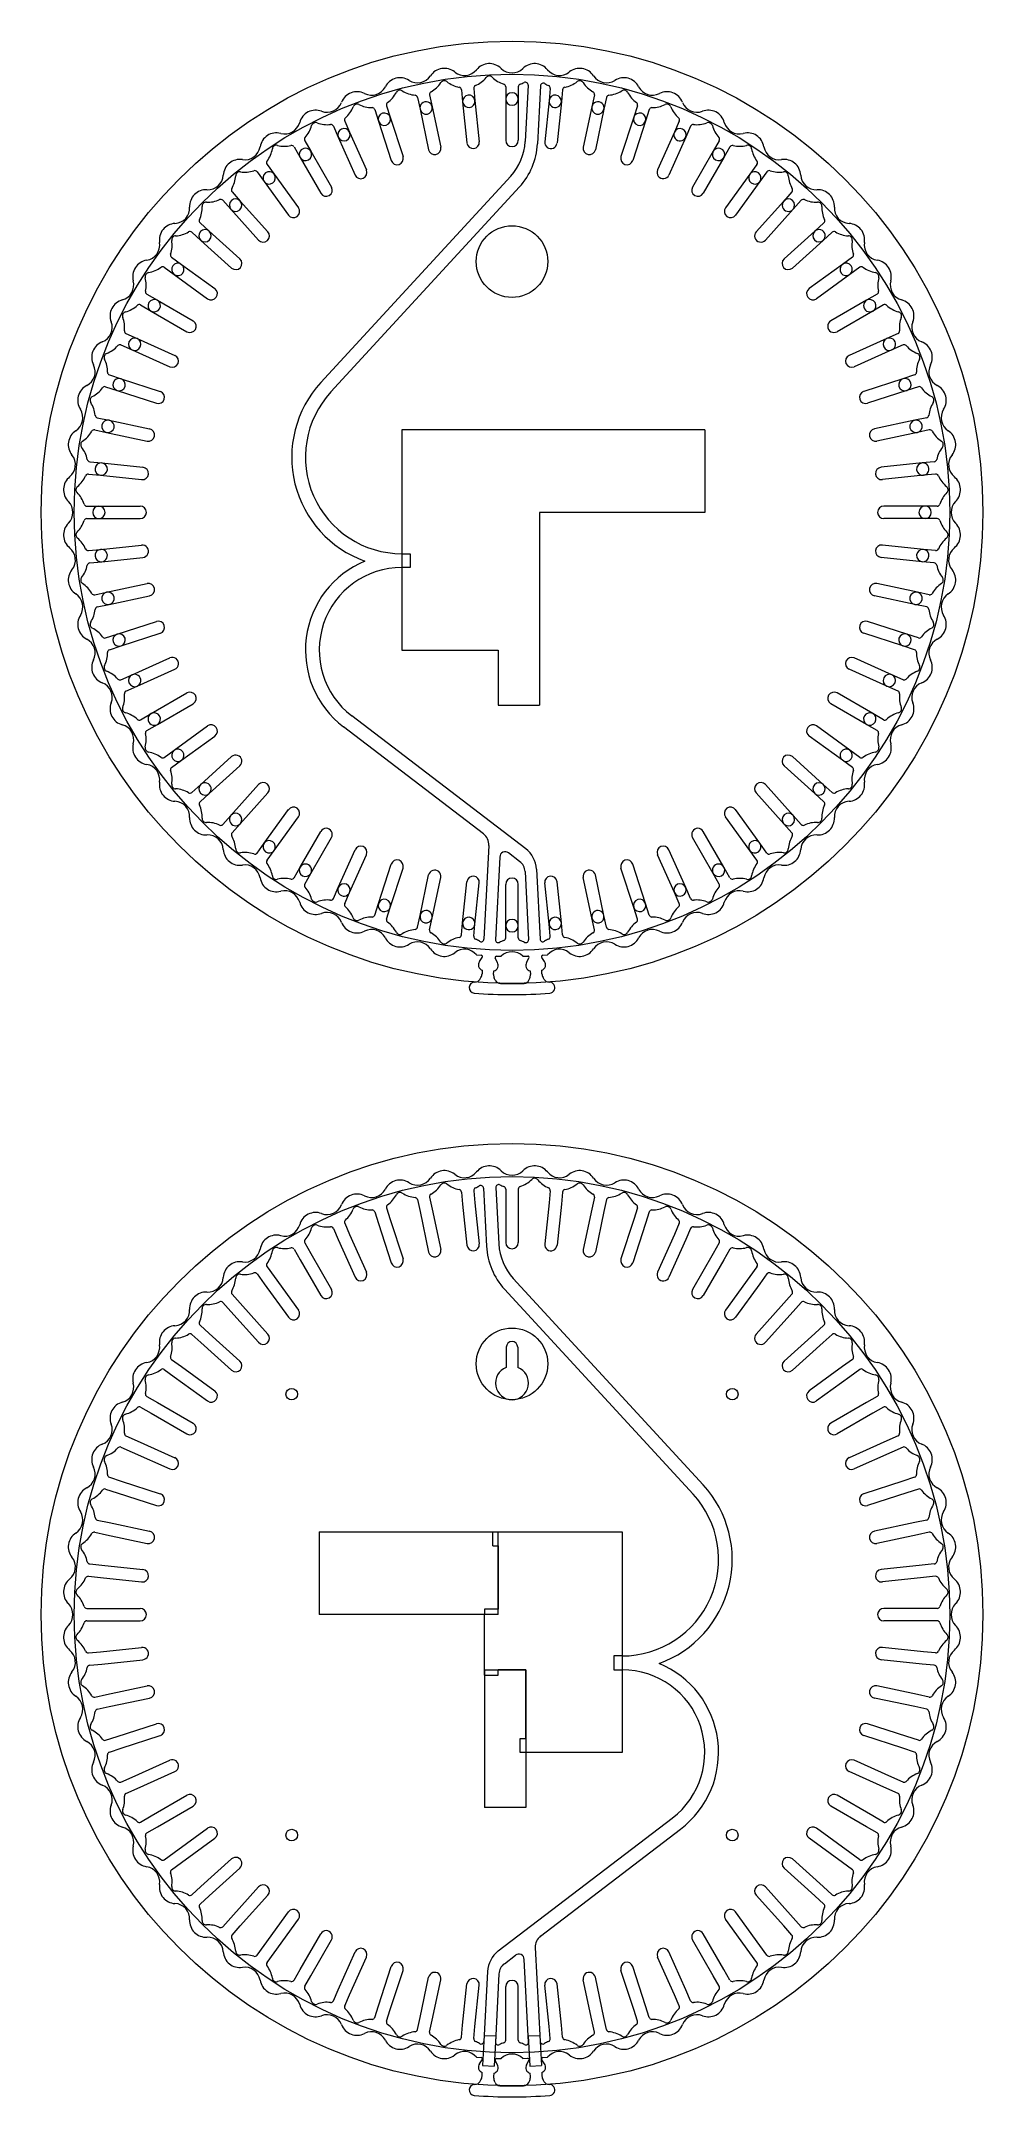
# Model space of a CAD drawing. Header units: millimetres. Extents: x 29 to 371, y 25 to 771.
import ezdxf

# ---------------------------------------------------------------- set-up
doc = ezdxf.new("R2010")
doc.units = ezdxf.units.MM
for name, color, linetype, lineweight in [('cutout', 3, 'CONTINUOUS', 0), ('inner led slot', 6, 'CONTINUOUS', 0), ('light slots', 40, 'CONTINUOUS', 0), ('pocket', 5, 'CONTINUOUS', 0), ('rear access', 2, 'CONTINUOUS', 0), ('strip', 4, 'CONTINUOUS', 0), ('wires', 1, 'CONTINUOUS', 0)]:
    doc.layers.add(name, color=color, linetype=linetype, lineweight=lineweight)

msp = doc.modelspace()

# ---------------------------------------------------------------- linework, layer by layer
at = {"layer": 'cutout'}
for centre in [(200, 600), (200, 200)]:
    msp.add_circle(centre, 171, dxfattribs=at)
at = {"layer": 'inner led slot'}
for p, q in [((186.1, 753.82), (186.56, 749.41)), ((213.9, 753.82), (213.44, 749.41)), ((150.14, 746.18), (151.51, 741.96)), ((154.42, 747.57), (155.79, 743.35)), ((165.69, 750.59), (166.61, 746.25)), ((170.09, 751.52), (171.01, 747.19)), ((181.62, 753.35), (182.08, 748.94)), ((218.38, 753.35), (217.92, 748.94)), ((229.91, 751.52), (228.99, 747.19)), ((234.31, 750.59), (233.39, 746.25)), ((245.58, 747.57), (244.21, 743.35)), ((249.86, 746.18), (248.49, 741.96)), ((135.13, 740.17), (136.93, 736.12)), ((139.24, 742), (141.04, 737.95)), ((260.76, 742), (258.96, 737.95)), ((264.87, 740.17), (263.07, 736.12)), ((120.84, 732.62), (123.05, 728.78)), ((124.73, 734.87), (126.95, 731.03)), ((275.27, 734.87), (273.05, 731.03)), ((279.16, 732.62), (276.95, 728.78)), ((111.05, 726.26), (113.65, 722.68)), ((288.95, 726.26), (286.35, 722.68)), ((98.34, 716.27), (101.3, 712.98)), ((107.41, 723.62), (110.01, 720.03)), ((292.59, 723.62), (289.99, 720.03)), ((301.66, 716.27), (298.7, 712.98)), ((94.99, 713.26), (97.96, 709.97)), ((305.01, 713.26), (302.04, 709.97)), ((83.73, 701.66), (87.02, 698.7)), ((86.74, 705.01), (90.03, 702.04)), ((313.26, 705.01), (309.97, 702.04)), ((316.27, 701.66), (312.98, 698.7)), ((73.74, 688.95), (77.32, 686.35)), ((76.38, 692.59), (79.97, 689.99)), ((323.62, 692.59), (320.03, 689.99)), ((326.26, 688.95), (322.68, 686.35)), ((67.38, 679.16), (71.22, 676.95)), ((332.62, 679.16), (328.78, 676.95)), ((65.13, 675.27), (68.97, 673.05)), ((334.87, 675.27), (331.03, 673.05)), ((59.83, 664.87), (63.88, 663.07)), ((340.17, 664.87), (336.12, 663.07)), ((58, 660.76), (62.05, 658.96)), ((342, 660.76), (337.95, 658.96)), ((53.82, 649.86), (58.04, 648.49)), ((346.18, 649.86), (341.96, 648.49)), ((52.43, 645.58), (56.65, 644.21)), ((347.57, 645.58), (343.35, 644.21)), ((49.41, 634.31), (53.75, 633.39)), ((350.59, 634.31), (346.25, 633.39)), ((48.48, 629.91), (52.81, 628.99)), ((351.52, 629.91), (347.19, 628.99)), ((46.18, 613.9), (50.59, 613.44)), ((46.65, 618.38), (51.06, 617.92)), ((353.35, 618.38), (348.94, 617.92)), ((353.82, 613.9), (349.41, 613.44)), ((45.57, 602.25), (50, 602.25)), ((45.57, 597.75), (50, 597.75)), ((354.43, 602.25), (350, 602.25)), ((354.43, 597.75), (350, 597.75)), ((46.18, 586.1), (50.59, 586.56)), ((46.65, 581.62), (51.06, 582.08)), ((353.35, 581.62), (348.94, 582.08)), ((353.82, 586.1), (349.41, 586.56)), ((48.48, 570.09), (52.81, 571.01)), ((351.52, 570.09), (347.19, 571.01)), ((49.41, 565.69), (53.75, 566.61)), ((350.59, 565.69), (346.25, 566.61)), ((52.43, 554.42), (56.65, 555.79)), ((347.57, 554.42), (343.35, 555.79)), ((53.82, 550.14), (58.04, 551.51)), ((346.18, 550.14), (341.96, 551.51)), ((58, 539.24), (62.05, 541.04)), ((342, 539.24), (337.95, 541.04)), ((59.83, 535.13), (63.88, 536.93)), ((340.17, 535.13), (336.12, 536.93)), ((65.13, 524.73), (68.97, 526.95)), ((67.38, 520.84), (71.22, 523.05)), ((332.62, 520.84), (328.78, 523.05)), ((334.87, 524.73), (331.03, 526.95)), ((73.74, 511.05), (77.32, 513.65)), ((76.38, 507.41), (79.97, 510.01)), ((323.62, 507.41), (320.03, 510.01)), ((326.26, 511.05), (322.68, 513.65)), ((83.73, 498.34), (87.02, 501.3)), ((316.27, 498.34), (312.98, 501.3)), ((86.74, 494.99), (90.03, 497.96)), ((313.26, 494.99), (309.97, 497.96)), ((94.99, 486.74), (97.96, 490.03)), ((98.34, 483.73), (101.3, 487.02)), ((301.66, 483.73), (298.7, 487.02)), ((305.01, 486.74), (302.04, 490.03)), ((107.41, 476.38), (110.01, 479.97)), ((292.59, 476.38), (289.99, 479.97)), ((111.05, 473.74), (113.65, 477.32)), ((120.84, 467.38), (123.05, 471.22)), ((279.16, 467.38), (276.95, 471.22)), ((288.95, 473.74), (286.35, 477.32)), ((124.73, 465.13), (126.95, 468.97)), ((135.13, 459.83), (136.93, 463.88)), ((264.87, 459.83), (263.07, 463.88)), ((275.27, 465.13), (273.05, 468.97)), ((139.24, 458), (141.04, 462.05)), ((150.14, 453.82), (151.51, 458.04)), ((154.42, 452.43), (155.79, 456.65)), ((245.58, 452.43), (244.21, 456.65)), ((249.86, 453.82), (248.49, 458.04)), ((260.76, 458), (258.96, 462.05)), ((165.69, 449.41), (166.61, 453.75)), ((170.09, 448.48), (171.01, 452.81)), ((181.62, 446.65), (182.08, 451.06)), ((186.1, 446.18), (186.56, 450.59)), ((197.75, 445.57), (197.75, 450)), ((202.25, 445.57), (202.25, 450)), ((213.9, 446.18), (213.44, 450.59)), ((218.38, 446.65), (217.92, 451.06)), ((229.91, 448.48), (228.99, 452.81)), ((234.31, 449.41), (233.39, 453.75)), ((170.09, 351.52), (171.01, 347.19)), ((181.62, 353.35), (182.08, 348.94)), ((186.1, 353.82), (186.56, 349.41)), ((213.9, 353.82), (213.44, 349.41)), ((218.38, 353.35), (217.92, 348.94)), ((229.91, 351.52), (228.99, 347.19)), ((150.14, 346.18), (151.51, 341.96)), ((154.42, 347.57), (155.79, 343.35)), ((165.69, 350.59), (166.61, 346.25)), ((234.31, 350.59), (233.39, 346.25)), ((245.58, 347.57), (244.21, 343.35)), ((249.86, 346.18), (248.49, 341.96)), ((135.13, 340.17), (136.93, 336.12)), ((139.24, 342), (141.04, 337.95)), ((260.76, 342), (258.96, 337.95)), ((264.87, 340.17), (263.07, 336.12)), ((120.84, 332.62), (123.05, 328.78)), ((124.73, 334.87), (126.95, 331.03)), ((275.27, 334.87), (273.05, 331.03)), ((279.16, 332.62), (276.95, 328.78)), ((107.41, 323.62), (110.01, 320.03)), ((111.05, 326.26), (113.65, 322.68)), ((288.95, 326.26), (286.35, 322.68)), ((292.59, 323.62), (289.99, 320.03)), ((98.34, 316.27), (101.3, 312.98)), ((301.66, 316.27), (298.7, 312.98)), ((94.99, 313.26), (97.96, 309.97)), ((305.01, 313.26), (302.04, 309.97)), ((83.73, 301.66), (87.02, 298.7)), ((86.74, 305.01), (90.03, 302.04)), ((313.26, 305.01), (309.97, 302.04)), ((316.27, 301.66), (312.98, 298.7)), ((76.38, 292.59), (79.97, 289.99)), ((323.62, 292.59), (320.03, 289.99)), ((73.74, 288.95), (77.32, 286.35)), ((326.26, 288.95), (322.68, 286.35)), ((67.38, 279.16), (71.22, 276.95)), ((332.62, 279.16), (328.78, 276.95)), ((65.13, 275.27), (68.97, 273.05)), ((334.87, 275.27), (331.03, 273.05)), ((59.83, 264.87), (63.88, 263.07)), ((340.17, 264.87), (336.12, 263.07)), ((58, 260.76), (62.05, 258.96)), ((342, 260.76), (337.95, 258.96)), ((53.82, 249.86), (58.04, 248.49)), ((346.18, 249.86), (341.96, 248.49)), ((52.43, 245.58), (56.65, 244.21)), ((347.57, 245.58), (343.35, 244.21)), ((49.41, 234.31), (53.75, 233.39)), ((350.59, 234.31), (346.25, 233.39)), ((48.48, 229.91), (52.81, 228.99)), ((351.52, 229.91), (347.19, 228.99)), ((46.65, 218.38), (51.06, 217.92)), ((353.35, 218.38), (348.94, 217.92)), ((46.18, 213.9), (50.59, 213.44)), ((353.82, 213.9), (349.41, 213.44)), ((45.57, 202.25), (50, 202.25)), ((354.43, 202.25), (350, 202.25)), ((45.57, 197.75), (50, 197.75)), ((354.43, 197.75), (350, 197.75)), ((46.18, 186.1), (50.59, 186.56)), ((353.82, 186.1), (349.41, 186.56)), ((46.65, 181.62), (51.06, 182.08)), ((353.35, 181.62), (348.94, 182.08)), ((48.48, 170.09), (52.81, 171.01)), ((49.41, 165.69), (53.75, 166.61)), ((350.59, 165.69), (346.25, 166.61)), ((351.52, 170.09), (347.19, 171.01)), ((52.43, 154.42), (56.65, 155.79)), ((53.82, 150.14), (58.04, 151.51)), ((346.18, 150.14), (341.96, 151.51)), ((347.57, 154.42), (343.35, 155.79)), ((58, 139.24), (62.05, 141.04)), ((59.83, 135.13), (63.88, 136.93)), ((340.17, 135.13), (336.12, 136.93)), ((342, 139.24), (337.95, 141.04)), ((65.13, 124.73), (68.97, 126.95)), ((334.87, 124.73), (331.03, 126.95)), ((67.38, 120.84), (71.22, 123.05)), ((332.62, 120.84), (328.78, 123.05)), ((73.74, 111.05), (77.32, 113.65)), ((326.26, 111.05), (322.68, 113.65)), ((76.38, 107.41), (79.97, 110.01)), ((323.62, 107.41), (320.03, 110.01)), ((83.73, 98.34), (87.02, 101.3)), ((86.74, 94.99), (90.03, 97.96)), ((313.26, 94.99), (309.97, 97.96)), ((316.27, 98.34), (312.98, 101.3)), ((94.99, 86.74), (97.96, 90.03)), ((305.01, 86.74), (302.04, 90.03)), ((98.34, 83.73), (101.3, 87.02)), ((301.66, 83.73), (298.7, 87.02)), ((107.41, 76.38), (110.01, 79.97)), ((111.05, 73.74), (113.65, 77.32)), ((288.95, 73.74), (286.35, 77.32)), ((292.59, 76.38), (289.99, 79.97)), ((120.84, 67.38), (123.05, 71.22)), ((124.73, 65.13), (126.95, 68.97)), ((275.27, 65.13), (273.05, 68.97)), ((279.16, 67.38), (276.95, 71.22)), ((135.13, 59.83), (136.93, 63.88)), ((139.24, 58), (141.04, 62.05)), ((260.76, 58), (258.96, 62.05)), ((264.87, 59.83), (263.07, 63.88)), ((150.14, 53.82), (151.51, 58.04)), ((154.42, 52.43), (155.79, 56.65)), ((165.69, 49.41), (166.61, 53.75)), ((170.09, 48.48), (171.01, 52.81)), ((229.91, 48.48), (228.99, 52.81)), ((234.31, 49.41), (233.39, 53.75)), ((245.58, 52.43), (244.21, 56.65)), ((249.86, 53.82), (248.49, 58.04)), ((181.62, 46.65), (182.08, 51.06)), ((186.1, 46.18), (186.56, 50.59)), ((197.75, 45.57), (197.75, 50)), ((202.25, 45.57), (202.25, 50)), ((213.9, 46.18), (213.44, 50.59)), ((218.38, 46.65), (217.92, 51.06))]:
    msp.add_line(p, q, dxfattribs=at)
at = {"layer": 'inner led slot', "color": 6}
for p, q in [((197.75, 754.43), (197.75, 750)), ((202.25, 754.43), (202.25, 750)), ((197.75, 354.43), (197.75, 350)), ((202.25, 354.43), (202.25, 350)), ((155.79, 343.35), (160.42, 329.09)), ((166.61, 346.25), (169.73, 331.58)), ((171.01, 347.19), (174.13, 332.52)), ((182.08, 348.94), (183.65, 334.03)), ((186.56, 349.41), (188.13, 334.5)), ((197.75, 350), (197.75, 335)), ((202.25, 350), (202.25, 335)), ((213.44, 349.41), (211.87, 334.5)), ((217.92, 348.94), (216.35, 334.03)), ((228.99, 347.19), (225.87, 332.52)), ((233.39, 346.25), (230.27, 331.58)), ((244.21, 343.35), (239.58, 329.09)), ((136.93, 336.12), (143.04, 322.41)), ((141.04, 337.95), (147.15, 324.24)), ((151.51, 341.96), (156.14, 327.7)), ((248.49, 341.96), (243.86, 327.7)), ((258.96, 337.95), (252.85, 324.24)), ((263.07, 336.12), (256.96, 322.41)), ((123.05, 328.78), (130.55, 315.79)), ((126.95, 331.03), (134.45, 318.04)), ((273.05, 331.03), (265.55, 318.04)), ((276.95, 328.78), (269.45, 315.79)), ((113.65, 322.68), (122.47, 310.54)), ((286.35, 322.68), (277.53, 310.54)), ((110.01, 320.03), (118.83, 307.89)), ((289.99, 320.03), (281.17, 307.89)), ((97.96, 309.97), (108, 298.82)), ((101.3, 312.98), (111.34, 301.83)), ((298.7, 312.98), (288.66, 301.83)), ((302.04, 309.97), (292, 298.82)), ((87.02, 298.7), (98.17, 288.66)), ((90.03, 302.04), (101.18, 292)), ((309.97, 302.04), (298.82, 292)), ((312.98, 298.7), (301.83, 288.66)), ((77.32, 286.35), (89.46, 277.53)), ((79.97, 289.99), (92.11, 281.17)), ((320.03, 289.99), (307.89, 281.17)), ((322.68, 286.35), (310.54, 277.53)), ((71.22, 276.95), (84.21, 269.45)), ((328.78, 276.95), (315.79, 269.45)), ((68.97, 273.05), (81.96, 265.55)), ((331.03, 273.05), (318.04, 265.55)), ((63.88, 263.07), (77.59, 256.96)), ((336.12, 263.07), (322.41, 256.96)), ((62.05, 258.96), (75.76, 252.85)), ((337.95, 258.96), (324.24, 252.85)), ((58.04, 248.49), (72.3, 243.86)), ((341.96, 248.49), (327.7, 243.86)), ((56.65, 244.21), (70.91, 239.58)), ((343.35, 244.21), (329.09, 239.58)), ((53.75, 233.39), (68.42, 230.27)), ((346.25, 233.39), (331.58, 230.27)), ((52.81, 228.99), (67.48, 225.87)), ((347.19, 228.99), (332.52, 225.87)), ((51.06, 217.92), (65.97, 216.35)), ((348.94, 217.92), (334.03, 216.35)), ((50.59, 213.44), (65.5, 211.87)), ((349.41, 213.44), (334.5, 211.87)), ((50, 202.25), (65, 202.25)), ((350, 202.25), (335, 202.25)), ((50, 197.75), (65, 197.75)), ((350, 197.75), (335, 197.75)), ((50.59, 186.56), (65.5, 188.13)), ((349.41, 186.56), (334.5, 188.13)), ((51.06, 182.08), (65.97, 183.65)), ((348.94, 182.08), (334.03, 183.65)), ((52.81, 171.01), (67.48, 174.13)), ((347.19, 171.01), (332.52, 174.13)), ((53.75, 166.61), (68.42, 169.73)), ((346.25, 166.61), (331.58, 169.73)), ((56.65, 155.79), (70.91, 160.42)), ((343.35, 155.79), (329.09, 160.42)), ((58.04, 151.51), (72.3, 156.14)), ((341.96, 151.51), (327.7, 156.14)), ((62.05, 141.04), (75.76, 147.15)), ((63.88, 136.93), (77.59, 143.04)), ((336.12, 136.93), (322.41, 143.04)), ((337.95, 141.04), (324.24, 147.15)), ((68.97, 126.95), (81.96, 134.45)), ((331.03, 126.95), (318.04, 134.45)), ((71.22, 123.05), (84.21, 130.55)), ((328.78, 123.05), (315.79, 130.55)), ((77.32, 113.65), (89.46, 122.47)), ((322.68, 113.65), (310.54, 122.47)), ((79.97, 110.01), (92.11, 118.83)), ((320.03, 110.01), (307.89, 118.83)), ((87.02, 101.3), (98.17, 111.34)), ((90.03, 97.96), (101.18, 108)), ((309.97, 97.96), (298.82, 108)), ((312.98, 101.3), (301.83, 111.34)), ((97.96, 90.03), (108, 101.18)), ((101.3, 87.02), (111.34, 98.17)), ((298.7, 87.02), (288.66, 98.17)), ((302.04, 90.03), (292, 101.18)), ((110.01, 79.97), (118.83, 92.11)), ((289.99, 79.97), (281.17, 92.11)), ((113.65, 77.32), (122.47, 89.46)), ((123.05, 71.22), (130.55, 84.21)), ((276.95, 71.22), (269.45, 84.21)), ((286.35, 77.32), (277.53, 89.46)), ((126.95, 68.97), (134.45, 81.96)), ((136.93, 63.88), (143.04, 77.59)), ((141.04, 62.05), (147.15, 75.76)), ((258.96, 62.05), (252.85, 75.76)), ((263.07, 63.88), (256.96, 77.59)), ((273.05, 68.97), (265.55, 81.96)), ((151.51, 58.04), (156.14, 72.3)), ((155.79, 56.65), (160.42, 70.91)), ((166.61, 53.75), (169.73, 68.42)), ((171.01, 52.81), (174.13, 67.48)), ((228.99, 52.81), (225.87, 67.48)), ((233.39, 53.75), (230.27, 68.42)), ((244.21, 56.65), (239.58, 70.91)), ((248.49, 58.04), (243.86, 72.3)), ((182.08, 51.06), (183.65, 65.97)), ((186.56, 50.59), (188.13, 65.5)), ((197.75, 50), (197.75, 65)), ((202.25, 50), (202.25, 65)), ((213.44, 50.59), (211.87, 65.5)), ((217.92, 51.06), (216.35, 65.97))]:
    msp.add_line(p, q, dxfattribs=at)
at = {"layer": 'inner led slot'}
for centre, radius, start, end in [((175.43, 755.13), 6, 51.07502, 146.92498), ((191.78, 756.85), 6, 45.07502, 140.92498), ((200, 765.09), 5.64, 225.07502, 314.92498), ((208.22, 756.85), 6, 39.07502, 134.92498), ((224.57, 755.13), 6, 33.07502, 128.92498), ((148.99, 757.01), 5.64, 243.07502, 332.92498), ((159.35, 751.71), 6, 57.07502, 152.92498), ((165.68, 761.48), 5.64, 237.07502, 326.92498), ((165.68, 761.48), 10.14, 298.96224, 326.92498), ((175.43, 755.13), 1.5, 51.07502, 146.92498), ((182.74, 764.18), 10.14, 231.07502, 259.03776), ((182.74, 764.18), 5.64, 231.07502, 320.92498), ((180.63, 753.25), 1, 6, 79.03776), ((187.09, 753.93), 1, 112.96224, 186), ((182.74, 764.18), 10.14, 292.96224, 320.92498), ((217.26, 764.18), 5.64, 219.07502, 308.92498), ((212.91, 753.93), 1, 354, 67.03776), ((219.37, 753.25), 1, 100.96224, 174), ((217.26, 764.18), 10.14, 280.96224, 308.92498), ((224.57, 755.13), 1.5, 33.07502, 128.92498), ((234.32, 761.48), 10.14, 213.07502, 241.03776), ((234.32, 761.48), 5.64, 213.07502, 302.92498), ((240.65, 751.71), 6, 27.07502, 122.92498), ((251.01, 757.01), 5.64, 207.07502, 296.92498), ((132.85, 750.81), 5.64, 249.07502, 338.92498), ((143.71, 746.63), 6, 63.07502, 158.92498), ((132.85, 750.81), 10.14, 310.96224, 338.92498), ((143.71, 746.63), 1.5, 63.07502, 158.92498), ((148.99, 757.01), 10.14, 243.07502, 271.03776), ((149.19, 745.87), 1, 18, 91.03776), ((155.37, 747.88), 1, 124.96224, 198), ((148.99, 757.01), 10.14, 304.96224, 332.92498), ((159.35, 751.71), 1.5, 57.07502, 152.92498), ((165.68, 761.48), 10.14, 237.07502, 265.03776), ((164.71, 750.38), 1, 12, 85.03776), ((168.81, 746.72), 2.25, 192, 12), ((171.07, 751.73), 1, 118.96224, 192), ((184.32, 749.18), 2.25, 186, 6), ((215.68, 749.18), 2.25, 174, 354), ((231.19, 746.72), 2.25, 168, 348), ((228.93, 751.73), 1, 348, 61.03776), ((235.29, 750.38), 1, 94.96224, 168), ((234.32, 761.48), 10.14, 274.96224, 302.92498), ((240.65, 751.71), 1.5, 27.07502, 122.92498), ((251.01, 757.01), 10.14, 207.07502, 235.03776), ((244.63, 747.88), 1, 342, 55.03776), ((250.81, 745.87), 1, 88.96224, 162), ((251.01, 757.01), 10.14, 268.96224, 296.92498), ((256.29, 746.63), 6, 21.07502, 116.92498), ((256.29, 746.63), 1.5, 21.07502, 116.92498), ((267.15, 750.81), 10.14, 201.07502, 229.03776), ((267.15, 750.81), 5.64, 201.07502, 290.92498), ((117.46, 742.97), 5.64, 255.07502, 344.92498), ((128.7, 739.94), 6, 69.07502, 164.92498), ((117.46, 742.97), 10.14, 316.96224, 344.92498), ((128.7, 739.94), 1.5, 69.07502, 164.92498), ((132.85, 750.81), 10.14, 249.07502, 277.03776), ((134.22, 739.76), 1, 24, 97.03776), ((140.16, 742.4), 1, 130.96224, 204), ((153.65, 742.66), 2.25, 198, 18), ((246.35, 742.66), 2.25, 162, 342), ((259.84, 742.4), 1, 336, 49.03776), ((265.78, 739.76), 1, 82.96224, 156), ((267.15, 750.81), 10.14, 262.96224, 290.92498), ((271.3, 739.94), 6, 15.07502, 110.92498), ((271.3, 739.94), 1.5, 15.07502, 110.92498), ((282.54, 742.97), 10.14, 195.07502, 223.03776), ((282.54, 742.97), 5.64, 195.07502, 284.92498), ((102.96, 733.56), 5.64, 261.07502, 350.92498), ((114.46, 731.72), 6, 75.07502, 170.92498), ((102.96, 733.56), 10.14, 322.96224, 350.92498), ((114.46, 731.72), 1.5, 75.07502, 170.92498), ((117.46, 742.97), 10.14, 255.07502, 283.03776), ((119.97, 732.12), 1, 30, 103.03776), ((125.6, 735.37), 1, 136.96224, 210), ((138.99, 737.03), 2.25, 204, 24), ((261.01, 737.03), 2.25, 156, 336), ((274.4, 735.37), 1, 330, 43.03776), ((280.03, 732.12), 1, 76.96224, 150), ((282.54, 742.97), 10.14, 256.96224, 284.92498), ((285.54, 731.72), 6, 9.07502, 104.92498), ((285.54, 731.72), 1.5, 9.07502, 104.92498), ((297.04, 733.56), 10.14, 189.07502, 217.03776), ((297.04, 733.56), 5.64, 189.07502, 278.92498), ((101.16, 722.06), 6, 81.07502, 176.92498), ((102.96, 733.56), 10.14, 261.07502, 289.03776), ((106.6, 723.03), 1, 36, 109.03776), ((111.86, 726.85), 1, 142.96224, 216), ((125, 729.9), 2.25, 210, 30), ((275, 729.9), 2.25, 150, 330), ((288.14, 726.85), 1, 324, 37.03776), ((293.4, 723.03), 1, 70.96224, 144), ((297.04, 733.56), 10.14, 250.96224, 278.92498), ((298.84, 722.06), 6, 3.07502, 98.92498), ((88.94, 711.06), 6, 87.07502, 182.92498), ((89.54, 722.68), 5.64, 267.07502, 356.92498), ((99.08, 716.94), 1, 148.96224, 222), ((89.54, 722.68), 10.14, 328.96224, 356.92498), ((101.16, 722.06), 1.5, 81.07502, 176.92498), ((111.83, 721.35), 2.25, 216, 36), ((288.17, 721.35), 2.25, 144, 324), ((298.84, 722.06), 1.5, 3.07502, 98.92498), ((310.46, 722.68), 10.14, 183.07502, 211.03776), ((300.92, 716.94), 1, 318, 31.03776), ((310.46, 722.68), 5.64, 183.07502, 272.92498), ((311.06, 711.06), 6, 357.07502, 92.92498), ((77.32, 710.46), 5.64, 273.07502, 2.92498), ((77.32, 710.46), 10.14, 334.96224, 2.92498), ((88.94, 711.06), 1.5, 87.07502, 182.92498), ((89.54, 722.68), 10.14, 267.07502, 295.03776), ((94.25, 712.59), 1, 42, 115.03776), ((99.63, 711.47), 2.25, 222, 42), ((300.37, 711.47), 2.25, 138, 318), ((305.75, 712.59), 1, 64.96224, 138), ((310.46, 722.68), 10.14, 244.96224, 272.92498), ((311.06, 711.06), 1.5, 357.07502, 92.92498), ((322.68, 710.46), 10.14, 177.07502, 205.03776), ((322.68, 710.46), 5.64, 177.07502, 266.92498), ((77.94, 698.84), 6, 93.07502, 188.92498), ((77.32, 710.46), 10.14, 273.07502, 301.03776), ((83.06, 700.92), 1, 48, 121.03776), ((87.41, 705.75), 1, 154.96224, 228), ((88.53, 700.37), 2.25, 228, 48), ((311.47, 700.37), 2.25, 132, 312), ((312.59, 705.75), 1, 312, 25.03776), ((316.94, 700.92), 1, 58.96224, 132), ((322.68, 710.46), 10.14, 238.96224, 266.92498), ((322.06, 698.84), 6, 351.07502, 86.92498), ((66.44, 697.04), 5.64, 279.07502, 8.92498), ((66.44, 697.04), 10.14, 340.96224, 8.92498), ((77.94, 698.84), 1.5, 93.07502, 188.92498), ((322.06, 698.84), 1.5, 351.07502, 86.92498), ((333.56, 697.04), 10.14, 171.07502, 199.03776), ((333.56, 697.04), 5.64, 171.07502, 260.92498), ((68.28, 685.54), 6, 99.07502, 194.92498), ((68.28, 685.54), 1.5, 99.07502, 194.92498), ((66.44, 697.04), 10.14, 279.07502, 307.03776), ((73.15, 688.14), 1, 54, 127.03776), ((76.97, 693.4), 1, 160.96224, 234), ((78.65, 688.17), 2.25, 234, 54), ((321.35, 688.17), 2.25, 126, 306), ((323.03, 693.4), 1, 306, 19.03776), ((326.85, 688.14), 1, 52.96224, 126), ((333.56, 697.04), 10.14, 232.96224, 260.92498), ((331.72, 685.54), 1.5, 345.07502, 80.92498), ((331.72, 685.54), 6, 345.07502, 80.92498), ((57.03, 682.54), 5.64, 285.07502, 14.92498), ((57.03, 682.54), 10.14, 346.96224, 14.92498), ((67.88, 680.03), 1, 166.96224, 240), ((332.12, 680.03), 1, 300, 13.03776), ((342.97, 682.54), 10.14, 165.07502, 193.03776), ((342.97, 682.54), 5.64, 165.07502, 254.92498), ((60.06, 671.3), 6, 105.07502, 200.92498), ((60.06, 671.3), 1.5, 105.07502, 200.92498), ((57.03, 682.54), 10.14, 285.07502, 313.03776), ((64.63, 674.4), 1, 60, 133.03776), ((70.1, 675), 2.25, 240, 60), ((329.9, 675), 2.25, 120, 300), ((335.37, 674.4), 1, 46.96224, 120), ((342.97, 682.54), 10.14, 226.96224, 254.92498), ((339.94, 671.3), 1.5, 339.07502, 74.92498), ((339.94, 671.3), 6, 339.07502, 74.92498), ((49.19, 667.15), 5.64, 291.07502, 20.92498), ((49.19, 667.15), 10.14, 352.96224, 20.92498), ((60.24, 665.78), 1, 172.96224, 246), ((339.76, 665.78), 1, 294, 7.03776), ((350.81, 667.15), 10.14, 159.07502, 187.03776), ((350.81, 667.15), 5.64, 159.07502, 248.92498), ((53.37, 656.29), 6, 111.07502, 206.92498), ((53.37, 656.29), 1.5, 111.07502, 206.92498), ((49.19, 667.15), 10.14, 291.07502, 319.03776), ((57.6, 659.84), 1, 66, 139.03776), ((62.97, 661.01), 2.25, 246, 66), ((337.03, 661.01), 2.25, 114, 294), ((342.4, 659.84), 1, 40.96224, 114), ((350.81, 667.15), 10.14, 220.96224, 248.92498), ((346.63, 656.29), 1.5, 333.07502, 68.92498), ((346.63, 656.29), 6, 333.07502, 68.92498), ((42.99, 651.01), 5.64, 297.07502, 26.92498), ((42.99, 651.01), 10.14, 358.96224, 26.92498), ((54.13, 650.81), 1, 178.96224, 252), ((345.87, 650.81), 1, 288, 1.03776), ((357.01, 651.01), 10.14, 153.07502, 181.03776), ((357.01, 651.01), 5.64, 153.07502, 242.92498), ((48.29, 640.65), 6, 117.07502, 212.92498), ((48.29, 640.65), 1.5, 117.07502, 212.92498), ((42.99, 651.01), 10.14, 297.07502, 325.03776), ((52.12, 644.63), 1, 72, 145.03776), ((57.34, 646.35), 2.25, 252, 72), ((342.66, 646.35), 2.25, 108, 288), ((347.88, 644.63), 1, 34.96224, 108), ((357.01, 651.01), 10.14, 214.96224, 242.92498), ((351.71, 640.65), 1.5, 327.07502, 62.92498), ((351.71, 640.65), 6, 327.07502, 62.92498), ((38.52, 634.32), 5.64, 303.07502, 32.92498), ((38.52, 634.32), 10.14, 4.96224, 32.92498), ((49.62, 635.29), 1, 184.96224, 258), ((350.38, 635.29), 1, 282, 355.03776), ((361.48, 634.32), 10.14, 147.07502, 175.03776), ((361.48, 634.32), 5.64, 147.07502, 236.92498), ((44.87, 624.57), 6, 123.07502, 218.92498), ((38.52, 634.32), 10.14, 303.07502, 331.03776), ((48.27, 628.93), 1, 78, 151.03776), ((53.28, 631.19), 2.25, 258, 78), ((346.72, 631.19), 2.25, 102, 282), ((351.73, 628.93), 1, 28.96224, 102), ((361.48, 634.32), 10.14, 208.96224, 236.92498), ((355.13, 624.57), 6, 321.07502, 56.92498), ((35.82, 617.26), 5.64, 309.07502, 38.92498), ((44.87, 624.57), 1.5, 123.07502, 218.92498), ((35.82, 617.26), 10.14, 10.96224, 38.92498), ((46.75, 619.37), 1, 190.96224, 264), ((353.25, 619.37), 1, 276, 349.03776), ((364.18, 617.26), 10.14, 141.07502, 169.03776), ((355.13, 624.57), 1.5, 321.07502, 56.92498), ((364.18, 617.26), 5.64, 141.07502, 230.92498), ((43.15, 608.22), 6, 129.07502, 224.92498), ((35.82, 617.26), 10.14, 309.07502, 337.03776), ((46.07, 612.91), 1, 84, 157.03776), ((50.82, 615.68), 2.25, 264, 84), ((349.18, 615.68), 2.25, 96, 276), ((353.93, 612.91), 1, 22.96224, 96), ((364.18, 617.26), 10.14, 202.96224, 230.92498), ((356.85, 608.22), 6, 315.07502, 50.92498), ((43.15, 608.22), 1.5, 129.07502, 224.92498), ((34.91, 600), 10.14, 16.96224, 44.92498), ((365.09, 600), 10.14, 135.07502, 163.03776), ((356.85, 608.22), 1.5, 315.07502, 50.92498), ((34.91, 600), 5.64, 315.07502, 44.92498), ((34.91, 600), 10.14, 315.07502, 343.03776), ((45.57, 603.25), 1, 196.96224, 270), ((45.57, 596.75), 1, 90, 163.03776), ((50, 600), 2.25, 270, 90), ((350, 600), 2.25, 90, 270), ((354.43, 603.25), 1, 270, 343.03776), ((354.43, 596.75), 1, 16.96224, 90), ((365.09, 600), 10.14, 196.96224, 224.92498), ((365.09, 600), 5.64, 135.07502, 224.92498), ((43.15, 591.78), 6, 135.07502, 230.92498), ((43.15, 591.78), 1.5, 135.07502, 230.92498), ((35.82, 582.74), 10.14, 22.96224, 50.92498), ((364.18, 582.74), 10.14, 129.07502, 157.03776), ((356.85, 591.78), 1.5, 309.07502, 44.92498), ((356.85, 591.78), 6, 309.07502, 44.92498), ((35.82, 582.74), 5.64, 321.07502, 50.92498), ((46.07, 587.09), 1, 202.96224, 276), ((50.82, 584.32), 2.25, 276, 96), ((349.18, 584.32), 2.25, 84, 264), ((353.93, 587.09), 1, 264, 337.03776), ((364.18, 582.74), 5.64, 129.07502, 218.92498), ((44.87, 575.43), 6, 141.07502, 236.92498), ((44.87, 575.43), 1.5, 141.07502, 236.92498), ((35.82, 582.74), 10.14, 321.07502, 349.03776), ((46.75, 580.63), 1, 96, 169.03776), ((353.25, 580.63), 1, 10.96224, 84), ((364.18, 582.74), 10.14, 190.96224, 218.92498), ((355.13, 575.43), 1.5, 303.07502, 38.92498), ((355.13, 575.43), 6, 303.07502, 38.92498), ((38.52, 565.68), 5.64, 327.07502, 56.92498), ((38.52, 565.68), 10.14, 28.96224, 56.92498), ((48.27, 571.07), 1, 208.96224, 282), ((53.28, 568.81), 2.25, 282, 102), ((346.72, 568.81), 2.25, 78, 258), ((351.73, 571.07), 1, 258, 331.03776), ((361.48, 565.68), 10.14, 123.07502, 151.03776), ((361.48, 565.68), 5.64, 123.07502, 212.92498), ((48.29, 559.35), 6, 147.07502, 242.92498), ((48.29, 559.35), 1.5, 147.07502, 242.92498), ((38.52, 565.68), 10.14, 327.07502, 355.03776), ((49.62, 564.71), 1, 102, 175.03776), ((350.38, 564.71), 1, 4.96224, 78), ((361.48, 565.68), 10.14, 184.96224, 212.92498), ((351.71, 559.35), 1.5, 297.07502, 32.92498), ((351.71, 559.35), 6, 297.07502, 32.92498), ((42.99, 548.99), 5.64, 333.07502, 62.92498), ((42.99, 548.99), 10.14, 34.96224, 62.92498), ((52.12, 555.37), 1, 214.96224, 288), ((57.34, 553.65), 2.25, 288, 108), ((342.66, 553.65), 2.25, 72, 252), ((347.88, 555.37), 1, 252, 325.03776), ((357.01, 548.99), 10.14, 117.07502, 145.03776), ((357.01, 548.99), 5.64, 117.07502, 206.92498), ((53.37, 543.71), 6, 153.07502, 248.92498), ((42.99, 548.99), 10.14, 333.07502, 1.03776), ((54.13, 549.19), 1, 108, 181.03776), ((345.87, 549.19), 1, 358.96224, 72), ((357.01, 548.99), 10.14, 178.96224, 206.92498), ((346.63, 543.71), 6, 291.07502, 26.92498), ((49.19, 532.85), 5.64, 339.07502, 68.92498), ((53.37, 543.71), 1.5, 153.07502, 248.92498), ((49.19, 532.85), 10.14, 40.96224, 68.92498), ((57.6, 540.16), 1, 220.96224, 294), ((62.97, 538.99), 2.25, 294, 114), ((337.03, 538.99), 2.25, 66, 246), ((342.4, 540.16), 1, 246, 319.03776), ((350.81, 532.85), 10.14, 111.07502, 139.03776), ((350.81, 532.85), 5.64, 111.07502, 200.92498), ((346.63, 543.71), 1.5, 291.07502, 26.92498), ((60.06, 528.7), 6, 159.07502, 254.92498), ((49.19, 532.85), 10.14, 339.07502, 7.03776), ((60.24, 534.22), 1, 114, 187.03776), ((339.76, 534.22), 1, 352.96224, 66), ((350.81, 532.85), 10.14, 172.96224, 200.92498), ((339.94, 528.7), 6, 285.07502, 20.92498), ((57.03, 517.46), 5.64, 345.07502, 74.92498), ((60.06, 528.7), 1.5, 159.07502, 254.92498), ((57.03, 517.46), 10.14, 46.96224, 74.92498), ((64.63, 525.6), 1, 226.96224, 300), ((70.1, 525), 2.25, 300, 120), ((329.9, 525), 2.25, 60, 240), ((335.37, 525.6), 1, 240, 313.03776), ((342.97, 517.46), 10.14, 105.07502, 133.03776), ((342.97, 517.46), 5.64, 105.07502, 194.92498), ((339.94, 528.7), 1.5, 285.07502, 20.92498), ((68.28, 514.46), 6, 165.07502, 260.92498), ((68.28, 514.46), 1.5, 165.07502, 260.92498), ((57.03, 517.46), 10.14, 345.07502, 13.03776), ((67.88, 519.97), 1, 120, 193.03776), ((331.72, 514.46), 1.5, 279.07502, 14.92498), ((332.12, 519.97), 1, 346.96224, 60), ((331.72, 514.46), 6, 279.07502, 14.92498), ((342.97, 517.46), 10.14, 166.96224, 194.92498), ((66.44, 502.96), 5.64, 351.07502, 80.92498), ((66.44, 502.96), 10.14, 52.96224, 80.92498), ((73.15, 511.86), 1, 232.96224, 306), ((76.97, 506.6), 1, 126, 199.03776), ((78.65, 511.83), 2.25, 306, 126), ((321.35, 511.83), 2.25, 54, 234), ((323.03, 506.6), 1, 340.96224, 54), ((326.85, 511.86), 1, 234, 307.03776), ((333.56, 502.96), 10.14, 99.07502, 127.03776), ((333.56, 502.96), 5.64, 99.07502, 188.92498), ((77.94, 501.16), 6, 171.07502, 266.92498), ((66.44, 502.96), 10.14, 351.07502, 19.03776), ((77.94, 501.16), 1.5, 171.07502, 266.92498), ((88.53, 499.63), 2.25, 312, 132), ((311.47, 499.63), 2.25, 48, 228), ((322.06, 501.16), 1.5, 273.07502, 8.92498), ((322.06, 501.16), 6, 273.07502, 8.92498), ((333.56, 502.96), 10.14, 160.96224, 188.92498), ((77.32, 489.54), 5.64, 357.07502, 86.92498), ((77.32, 489.54), 10.14, 58.96224, 86.92498), ((83.06, 499.08), 1, 238.96224, 312), ((87.41, 494.25), 1, 132, 205.03776), ((77.32, 489.54), 10.14, 357.07502, 25.03776), ((322.68, 489.54), 10.14, 154.96224, 182.92498), ((312.59, 494.25), 1, 334.96224, 48), ((316.94, 499.08), 1, 228, 301.03776), ((322.68, 489.54), 5.64, 93.07502, 182.92498), ((322.68, 489.54), 10.14, 93.07502, 121.03776), ((88.94, 488.94), 6, 177.07502, 272.92498), ((88.94, 488.94), 1.5, 177.07502, 272.92498), ((89.54, 477.32), 10.14, 64.96224, 92.92498), ((94.25, 487.41), 1, 244.96224, 318), ((99.63, 488.53), 2.25, 318, 138), ((300.37, 488.53), 2.25, 42, 222), ((305.75, 487.41), 1, 222, 295.03776), ((310.46, 477.32), 10.14, 87.07502, 115.03776), ((311.06, 488.94), 6, 267.07502, 2.92498), ((311.06, 488.94), 1.5, 267.07502, 2.92498), ((89.54, 477.32), 5.64, 3.07502, 92.92498), ((101.16, 477.94), 6, 183.07502, 278.92498), ((99.08, 483.06), 1, 138, 211.03776), ((89.54, 477.32), 10.14, 3.07502, 31.03776), ((101.16, 477.94), 1.5, 183.07502, 278.92498), ((111.83, 478.65), 2.25, 324, 144), ((288.17, 478.65), 2.25, 36, 216), ((298.84, 477.94), 6, 261.07502, 356.92498), ((298.84, 477.94), 1.5, 261.07502, 356.92498), ((310.46, 477.32), 10.14, 148.96224, 176.92498), ((300.92, 483.06), 1, 328.96224, 42), ((310.46, 477.32), 5.64, 87.07502, 176.92498), ((102.96, 466.44), 10.14, 70.96224, 98.92498), ((102.96, 466.44), 5.64, 9.07502, 98.92498), ((106.6, 476.97), 1, 250.96224, 324), ((111.86, 473.15), 1, 144, 217.03776), ((102.96, 466.44), 10.14, 9.07502, 37.03776), ((125, 470.1), 2.25, 330, 150), ((275, 470.1), 2.25, 30, 210), ((297.04, 466.44), 10.14, 142.96224, 170.92498), ((288.14, 473.15), 1, 322.96224, 36), ((297.04, 466.44), 5.64, 81.07502, 170.92498), ((293.4, 476.97), 1, 216, 289.03776), ((297.04, 466.44), 10.14, 81.07502, 109.03776), ((114.46, 468.28), 6, 189.07502, 284.92498), ((114.46, 468.28), 1.5, 189.07502, 284.92498), ((117.46, 457.03), 10.14, 76.96224, 104.92498), ((117.46, 457.03), 5.64, 15.07502, 104.92498), ((119.97, 467.88), 1, 256.96224, 330), ((125.6, 464.63), 1, 150, 223.03776), ((117.46, 457.03), 10.14, 15.07502, 43.03776), ((138.99, 462.97), 2.25, 336, 156), ((261.01, 462.97), 2.25, 24, 204), ((282.54, 457.03), 10.14, 136.96224, 164.92498), ((274.4, 464.63), 1, 316.96224, 30), ((282.54, 457.03), 5.64, 75.07502, 164.92498), ((280.03, 467.88), 1, 210, 283.03776), ((282.54, 457.03), 10.14, 75.07502, 103.03776), ((285.54, 468.28), 6, 255.07502, 350.92498), ((285.54, 468.28), 1.5, 255.07502, 350.92498), ((128.7, 460.06), 6, 195.07502, 290.92498), ((128.7, 460.06), 1.5, 195.07502, 290.92498), ((132.85, 449.19), 10.14, 82.96224, 110.92498), ((134.22, 460.24), 1, 262.96224, 336), ((140.16, 457.6), 1, 156, 229.03776), ((132.85, 449.19), 10.14, 21.07502, 49.03776), ((153.65, 457.34), 2.25, 342, 162), ((168.81, 453.28), 2.25, 348, 168), ((231.19, 453.28), 2.25, 12, 192), ((246.35, 457.34), 2.25, 18, 198), ((267.15, 449.19), 10.14, 130.96224, 158.92498), ((259.84, 457.6), 1, 310.96224, 24), ((265.78, 460.24), 1, 204, 277.03776), ((267.15, 449.19), 10.14, 69.07502, 97.03776), ((271.3, 460.06), 6, 249.07502, 344.92498), ((271.3, 460.06), 1.5, 249.07502, 344.92498), ((132.85, 449.19), 5.64, 21.07502, 110.92498), ((143.71, 453.37), 6, 201.07502, 296.92498), ((143.71, 453.37), 1.5, 201.07502, 296.92498), ((148.99, 442.99), 10.14, 88.96224, 116.92498), ((148.99, 442.99), 5.64, 27.07502, 116.92498), ((149.19, 454.13), 1, 268.96224, 342), ((155.37, 452.12), 1, 162, 235.03776), ((148.99, 442.99), 10.14, 27.07502, 55.03776), ((159.35, 448.29), 1.5, 207.07502, 302.92498), ((165.68, 438.52), 10.14, 94.96224, 122.92498), ((164.71, 449.62), 1, 274.96224, 348), ((171.07, 448.27), 1, 168, 241.03776), ((184.32, 450.82), 2.25, 354, 174), ((200, 450), 2.25, 0, 180), ((215.68, 450.82), 2.25, 6, 186), ((228.93, 448.27), 1, 298.96224, 12), ((235.29, 449.62), 1, 192, 265.03776), ((234.32, 438.52), 10.14, 57.07502, 85.03776), ((240.65, 448.29), 1.5, 237.07502, 332.92498), ((251.01, 442.99), 10.14, 124.96224, 152.92498), ((244.63, 452.12), 1, 304.96224, 18), ((251.01, 442.99), 5.64, 63.07502, 152.92498), ((250.81, 454.13), 1, 198, 271.03776), ((251.01, 442.99), 10.14, 63.07502, 91.03776), ((256.29, 453.37), 6, 243.07502, 338.92498), ((256.29, 453.37), 1.5, 243.07502, 338.92498), ((267.15, 449.19), 5.64, 69.07502, 158.92498), ((159.35, 448.29), 6, 207.07502, 302.92498), ((165.68, 438.52), 5.64, 33.07502, 122.92498), ((175.43, 444.87), 6, 213.07502, 308.92498), ((165.68, 438.52), 10.14, 33.07502, 61.03776), ((175.43, 444.87), 1.5, 213.07502, 308.92498), ((182.74, 435.82), 10.14, 100.96224, 128.92498), ((182.74, 435.82), 5.64, 39.07502, 128.92498), ((180.63, 446.75), 1, 280.96224, 354), ((187.09, 446.07), 1, 174, 247.03776), ((182.74, 435.82), 10.14, 57.17801, 67.03776), ((200, 434.91), 10.14, 106.96224, 116.82199), ((200, 434.91), 5.64, 45.07502, 134.92498), ((196.75, 445.57), 1, 286.96224, 0), ((203.25, 445.57), 1, 180, 253.03776), ((200, 434.91), 10.14, 63.17801, 73.03776), ((217.26, 435.82), 10.14, 112.96224, 122.82199), ((217.26, 435.82), 5.64, 51.07502, 140.92498), ((212.91, 446.07), 1, 292.96224, 6), ((219.37, 446.75), 1, 186, 259.03776), ((217.26, 435.82), 10.14, 51.07502, 79.03776), ((224.57, 444.87), 6, 231.07502, 326.92498), ((224.57, 444.87), 1.5, 231.07502, 326.92498), ((234.32, 438.52), 10.14, 118.96224, 146.92498), ((234.32, 438.52), 5.64, 57.07502, 146.92498), ((240.65, 448.29), 6, 237.07502, 332.92498), ((165.68, 361.48), 5.64, 237.07502, 326.92498), ((175.43, 355.13), 6, 51.07502, 146.92498), ((182.74, 364.18), 5.64, 231.07502, 320.92498), ((191.78, 356.85), 6, 45.07502, 140.92498), ((200, 365.09), 5.64, 225.07502, 314.92498), ((208.22, 356.85), 6, 39.07502, 134.92498), ((217.26, 364.18), 5.64, 219.07502, 308.92498), ((224.57, 355.13), 6, 33.07502, 128.92498), ((234.32, 361.48), 5.64, 213.07502, 302.92498), ((143.71, 346.63), 6, 63.07502, 158.92498), ((148.99, 357.01), 5.64, 243.07502, 332.92498), ((159.35, 351.71), 6, 57.07502, 152.92498), ((148.99, 357.01), 10.14, 304.96224, 332.92498), ((159.35, 351.71), 1.5, 57.07502, 152.92498), ((165.68, 361.48), 10.14, 237.07502, 265.03776), ((164.71, 350.38), 1, 12, 85.03776), ((171.07, 351.73), 1, 118.96224, 192), ((165.68, 361.48), 10.14, 298.96224, 326.92498), ((175.43, 355.13), 1.5, 51.07502, 146.92498), ((182.74, 364.18), 10.14, 231.07502, 259.03776), ((180.63, 353.25), 1, 6, 79.03776), ((187.09, 353.93), 1, 112.96224, 186), ((217.26, 364.18), 10.14, 219.07502, 247.03776), ((212.91, 353.93), 1, 354, 67.03776), ((219.37, 353.25), 1, 100.96224, 174), ((217.26, 364.18), 10.14, 280.96224, 308.92498), ((224.57, 355.13), 1.5, 33.07502, 128.92498), ((234.32, 361.48), 10.14, 213.07502, 241.03776), ((228.93, 351.73), 1, 348, 61.03776), ((235.29, 350.38), 1, 94.96224, 168), ((234.32, 361.48), 10.14, 274.96224, 302.92498), ((240.65, 351.71), 6, 27.07502, 122.92498), ((240.65, 351.71), 1.5, 27.07502, 122.92498), ((251.01, 357.01), 10.14, 207.07502, 235.03776), ((251.01, 357.01), 5.64, 207.07502, 296.92498), ((256.29, 346.63), 6, 21.07502, 116.92498), ((128.7, 339.94), 6, 69.07502, 164.92498), ((132.85, 350.81), 5.64, 249.07502, 338.92498), ((132.85, 350.81), 10.14, 310.96224, 338.92498), ((143.71, 346.63), 1.5, 63.07502, 158.92498), ((148.99, 357.01), 10.14, 243.07502, 271.03776), ((149.19, 345.87), 1, 18, 91.03776), ((155.37, 347.88), 1, 124.96224, 198), ((244.63, 347.88), 1, 342, 55.03776), ((250.81, 345.87), 1, 88.96224, 162), ((251.01, 357.01), 10.14, 268.96224, 296.92498), ((256.29, 346.63), 1.5, 21.07502, 116.92498), ((267.15, 350.81), 10.14, 201.07502, 229.03776), ((267.15, 350.81), 5.64, 201.07502, 290.92498), ((271.3, 339.94), 6, 15.07502, 110.92498), ((114.46, 331.72), 6, 75.07502, 170.92498), ((117.46, 342.97), 5.64, 255.07502, 344.92498), ((125.6, 335.37), 1, 136.96224, 210), ((117.46, 342.97), 10.14, 316.96224, 344.92498), ((128.7, 339.94), 1.5, 69.07502, 164.92498), ((132.85, 350.81), 10.14, 249.07502, 277.03776), ((134.22, 339.76), 1, 24, 97.03776), ((140.16, 342.4), 1, 130.96224, 204), ((259.84, 342.4), 1, 336, 49.03776), ((265.78, 339.76), 1, 82.96224, 156), ((267.15, 350.81), 10.14, 262.96224, 290.92498), ((271.3, 339.94), 1.5, 15.07502, 110.92498), ((282.54, 342.97), 10.14, 195.07502, 223.03776), ((274.4, 335.37), 1, 330, 43.03776), ((282.54, 342.97), 5.64, 195.07502, 284.92498), ((285.54, 331.72), 6, 9.07502, 104.92498), ((102.96, 333.56), 5.64, 261.07502, 350.92498), ((102.96, 333.56), 10.14, 322.96224, 350.92498), ((114.46, 331.72), 1.5, 75.07502, 170.92498), ((117.46, 342.97), 10.14, 255.07502, 283.03776), ((119.97, 332.12), 1, 30, 103.03776), ((280.03, 332.12), 1, 76.96224, 150), ((282.54, 342.97), 10.14, 256.96224, 284.92498), ((285.54, 331.72), 1.5, 9.07502, 104.92498), ((297.04, 333.56), 10.14, 189.07502, 217.03776), ((297.04, 333.56), 5.64, 189.07502, 278.92498), ((89.54, 322.68), 5.64, 267.07502, 356.92498), ((101.16, 322.06), 6, 81.07502, 176.92498), ((89.54, 322.68), 10.14, 328.96224, 356.92498), ((101.16, 322.06), 1.5, 81.07502, 176.92498), ((102.96, 333.56), 10.14, 261.07502, 289.03776), ((106.6, 323.03), 1, 36, 109.03776), ((111.86, 326.85), 1, 142.96224, 216), ((288.14, 326.85), 1, 324, 37.03776), ((293.4, 323.03), 1, 70.96224, 144), ((297.04, 333.56), 10.14, 250.96224, 278.92498), ((298.84, 322.06), 6, 3.07502, 98.92498), ((298.84, 322.06), 1.5, 3.07502, 98.92498), ((310.46, 322.68), 10.14, 183.07502, 211.03776), ((310.46, 322.68), 5.64, 183.07502, 272.92498), ((88.94, 311.06), 6, 87.07502, 182.92498), ((89.54, 322.68), 10.14, 267.07502, 295.03776), ((94.25, 312.59), 1, 42, 115.03776), ((99.08, 316.94), 1, 148.96224, 222), ((300.92, 316.94), 1, 318, 31.03776), ((305.75, 312.59), 1, 64.96224, 138), ((310.46, 322.68), 10.14, 244.96224, 272.92498), ((311.06, 311.06), 6, 357.07502, 92.92498), ((77.32, 310.46), 5.64, 273.07502, 2.92498), ((87.41, 305.75), 1, 154.96224, 228), ((77.32, 310.46), 10.14, 334.96224, 2.92498), ((88.94, 311.06), 1.5, 87.07502, 182.92498), ((311.06, 311.06), 1.5, 357.07502, 92.92498), ((322.68, 310.46), 10.14, 177.07502, 205.03776), ((312.59, 305.75), 1, 312, 25.03776), ((322.68, 310.46), 5.64, 177.07502, 266.92498), ((77.94, 298.84), 6, 93.07502, 188.92498), ((66.44, 297.04), 10.14, 340.96224, 8.92498), ((77.94, 298.84), 1.5, 93.07502, 188.92498), ((77.32, 310.46), 10.14, 273.07502, 301.03776), ((83.06, 300.92), 1, 48, 121.03776), ((316.94, 300.92), 1, 58.96224, 132), ((322.68, 310.46), 10.14, 238.96224, 266.92498), ((322.06, 298.84), 1.5, 351.07502, 86.92498), ((322.06, 298.84), 6, 351.07502, 86.92498), ((333.56, 297.04), 10.14, 171.07502, 199.03776), ((68.28, 285.54), 6, 99.07502, 194.92498), ((66.44, 297.04), 5.64, 279.07502, 8.92498), ((76.97, 293.4), 1, 160.96224, 234), ((323.03, 293.4), 1, 306, 19.03776), ((333.56, 297.04), 5.64, 171.07502, 260.92498), ((331.72, 285.54), 6, 345.07502, 80.92498), ((57.03, 282.54), 5.64, 285.07502, 14.92498), ((68.28, 285.54), 1.5, 99.07502, 194.92498), ((57.03, 282.54), 10.14, 346.96224, 14.92498), ((66.44, 297.04), 10.14, 279.07502, 307.03776), ((73.15, 288.14), 1, 54, 127.03776), ((326.85, 288.14), 1, 52.96224, 126), ((333.56, 297.04), 10.14, 232.96224, 260.92498), ((331.72, 285.54), 1.5, 345.07502, 80.92498), ((342.97, 282.54), 10.14, 165.07502, 193.03776), ((342.97, 282.54), 5.64, 165.07502, 254.92498), ((60.06, 271.3), 6, 105.07502, 200.92498), ((67.88, 280.03), 1, 166.96224, 240), ((332.12, 280.03), 1, 300, 13.03776), ((339.94, 271.3), 6, 339.07502, 74.92498), ((49.19, 267.15), 5.64, 291.07502, 20.92498), ((60.06, 271.3), 1.5, 105.07502, 200.92498), ((49.19, 267.15), 10.14, 352.96224, 20.92498), ((57.03, 282.54), 10.14, 285.07502, 313.03776), ((64.63, 274.4), 1, 60, 133.03776), ((335.37, 274.4), 1, 46.96224, 120), ((342.97, 282.54), 10.14, 226.96224, 254.92498), ((339.94, 271.3), 1.5, 339.07502, 74.92498), ((350.81, 267.15), 10.14, 159.07502, 187.03776), ((350.81, 267.15), 5.64, 159.07502, 248.92498), ((53.37, 256.29), 6, 111.07502, 206.92498), ((60.24, 265.78), 1, 172.96224, 246), ((339.76, 265.78), 1, 294, 7.03776), ((346.63, 256.29), 6, 333.07502, 68.92498), ((53.37, 256.29), 1.5, 111.07502, 206.92498), ((42.99, 251.01), 10.14, 358.96224, 26.92498), ((49.19, 267.15), 10.14, 291.07502, 319.03776), ((57.6, 259.84), 1, 66, 139.03776), ((342.4, 259.84), 1, 40.96224, 114), ((350.81, 267.15), 10.14, 220.96224, 248.92498), ((357.01, 251.01), 10.14, 153.07502, 181.03776), ((346.63, 256.29), 1.5, 333.07502, 68.92498), ((42.99, 251.01), 5.64, 297.07502, 26.92498), ((54.13, 250.81), 1, 178.96224, 252), ((345.87, 250.81), 1, 288, 1.03776), ((357.01, 251.01), 5.64, 153.07502, 242.92498), ((48.29, 240.65), 6, 117.07502, 212.92498), ((48.29, 240.65), 1.5, 117.07502, 212.92498), ((38.52, 234.32), 10.14, 4.96224, 32.92498), ((42.99, 251.01), 10.14, 297.07502, 325.03776), ((52.12, 244.63), 1, 72, 145.03776), ((347.88, 244.63), 1, 34.96224, 108), ((357.01, 251.01), 10.14, 214.96224, 242.92498), ((361.48, 234.32), 10.14, 147.07502, 175.03776), ((351.71, 240.65), 1.5, 327.07502, 62.92498), ((351.71, 240.65), 6, 327.07502, 62.92498), ((38.52, 234.32), 5.64, 303.07502, 32.92498), ((49.62, 235.29), 1, 184.96224, 258), ((350.38, 235.29), 1, 282, 355.03776), ((361.48, 234.32), 5.64, 147.07502, 236.92498), ((44.87, 224.57), 6, 123.07502, 218.92498), ((44.87, 224.57), 1.5, 123.07502, 218.92498), ((38.52, 234.32), 10.14, 303.07502, 331.03776), ((48.27, 228.93), 1, 78, 151.03776), ((351.73, 228.93), 1, 28.96224, 102), ((361.48, 234.32), 10.14, 208.96224, 236.92498), ((355.13, 224.57), 1.5, 321.07502, 56.92498), ((355.13, 224.57), 6, 321.07502, 56.92498), ((35.82, 217.26), 5.64, 309.07502, 38.92498), ((35.82, 217.26), 10.14, 10.96224, 38.92498), ((46.75, 219.37), 1, 190.96224, 264), ((353.25, 219.37), 1, 276, 349.03776), ((364.18, 217.26), 10.14, 141.07502, 169.03776), ((364.18, 217.26), 5.64, 141.07502, 230.92498), ((43.15, 208.22), 6, 129.07502, 224.92498), ((43.15, 208.22), 1.5, 129.07502, 224.92498), ((35.82, 217.26), 10.14, 309.07502, 337.03776), ((46.07, 212.91), 1, 84, 157.03776), ((353.93, 212.91), 1, 22.96224, 96), ((364.18, 217.26), 10.14, 202.96224, 230.92498), ((356.85, 208.22), 1.5, 315.07502, 50.92498), ((356.85, 208.22), 6, 315.07502, 50.92498), ((34.91, 200), 5.64, 315.07502, 44.92498), ((34.91, 200), 10.14, 16.96224, 44.92498), ((45.57, 203.25), 1, 196.96224, 270), ((354.43, 203.25), 1, 270, 343.03776), ((365.09, 200), 10.14, 135.07502, 163.03776), ((365.09, 200), 5.64, 135.07502, 224.92498), ((43.15, 191.78), 6, 135.07502, 230.92498), ((34.91, 200), 10.14, 315.07502, 343.03776), ((45.57, 196.75), 1, 90, 163.03776), ((354.43, 196.75), 1, 16.96224, 90), ((365.09, 200), 10.14, 196.96224, 224.92498), ((356.85, 191.78), 6, 309.07502, 44.92498), ((35.82, 182.74), 5.64, 321.07502, 50.92498), ((43.15, 191.78), 1.5, 135.07502, 230.92498), ((35.82, 182.74), 10.14, 22.96224, 50.92498), ((46.07, 187.09), 1, 202.96224, 276), ((353.93, 187.09), 1, 264, 337.03776), ((364.18, 182.74), 10.14, 129.07502, 157.03776), ((356.85, 191.78), 1.5, 309.07502, 44.92498), ((364.18, 182.74), 5.64, 129.07502, 218.92498), ((44.87, 175.43), 6, 141.07502, 236.92498), ((35.82, 182.74), 10.14, 321.07502, 349.03776), ((46.75, 180.63), 1, 96, 169.03776), ((353.25, 180.63), 1, 10.96224, 84), ((364.18, 182.74), 10.14, 190.96224, 218.92498), ((355.13, 175.43), 6, 303.07502, 38.92498), ((44.87, 175.43), 1.5, 141.07502, 236.92498), ((38.52, 165.68), 10.14, 28.96224, 56.92498), ((361.48, 165.68), 10.14, 123.07502, 151.03776), ((355.13, 175.43), 1.5, 303.07502, 38.92498), ((38.52, 165.68), 5.64, 327.07502, 56.92498), ((38.52, 165.68), 10.14, 327.07502, 355.03776), ((48.27, 171.07), 1, 208.96224, 282), ((49.62, 164.71), 1, 102, 175.03776), ((350.38, 164.71), 1, 4.96224, 78), ((361.48, 165.68), 10.14, 184.96224, 212.92498), ((351.73, 171.07), 1, 258, 331.03776), ((361.48, 165.68), 5.64, 123.07502, 212.92498), ((48.29, 159.35), 6, 147.07502, 242.92498), ((48.29, 159.35), 1.5, 147.07502, 242.92498), ((42.99, 148.99), 10.14, 34.96224, 62.92498), ((357.01, 148.99), 10.14, 117.07502, 145.03776), ((351.71, 159.35), 1.5, 297.07502, 32.92498), ((351.71, 159.35), 6, 297.07502, 32.92498), ((42.99, 148.99), 5.64, 333.07502, 62.92498), ((52.12, 155.37), 1, 214.96224, 288), ((54.13, 149.19), 1, 108, 181.03776), ((345.87, 149.19), 1, 358.96224, 72), ((347.88, 155.37), 1, 252, 325.03776), ((357.01, 148.99), 5.64, 117.07502, 206.92498), ((53.37, 143.71), 6, 153.07502, 248.92498), ((53.37, 143.71), 1.5, 153.07502, 248.92498), ((42.99, 148.99), 10.14, 333.07502, 1.03776), ((49.19, 132.85), 10.14, 40.96224, 68.92498), ((350.81, 132.85), 10.14, 111.07502, 139.03776), ((357.01, 148.99), 10.14, 178.96224, 206.92498), ((346.63, 143.71), 1.5, 291.07502, 26.92498), ((346.63, 143.71), 6, 291.07502, 26.92498), ((49.19, 132.85), 5.64, 339.07502, 68.92498), ((57.6, 140.16), 1, 220.96224, 294), ((60.24, 134.22), 1, 114, 187.03776), ((339.76, 134.22), 1, 352.96224, 66), ((342.4, 140.16), 1, 246, 319.03776), ((350.81, 132.85), 5.64, 111.07502, 200.92498), ((60.06, 128.7), 6, 159.07502, 254.92498), ((60.06, 128.7), 1.5, 159.07502, 254.92498), ((49.19, 132.85), 10.14, 339.07502, 7.03776), ((57.03, 117.46), 10.14, 46.96224, 74.92498), ((342.97, 117.46), 10.14, 105.07502, 133.03776), ((339.94, 128.7), 1.5, 285.07502, 20.92498), ((350.81, 132.85), 10.14, 172.96224, 200.92498), ((339.94, 128.7), 6, 285.07502, 20.92498), ((57.03, 117.46), 5.64, 345.07502, 74.92498), ((64.63, 125.6), 1, 226.96224, 300), ((57.03, 117.46), 10.14, 345.07502, 13.03776), ((67.88, 119.97), 1, 120, 193.03776), ((332.12, 119.97), 1, 346.96224, 60), ((342.97, 117.46), 10.14, 166.96224, 194.92498), ((335.37, 125.6), 1, 240, 313.03776), ((342.97, 117.46), 5.64, 105.07502, 194.92498), ((68.28, 114.46), 6, 165.07502, 260.92498), ((68.28, 114.46), 1.5, 165.07502, 260.92498), ((66.44, 102.96), 10.14, 52.96224, 80.92498), ((333.56, 102.96), 10.14, 99.07502, 127.03776), ((331.72, 114.46), 1.5, 279.07502, 14.92498), ((331.72, 114.46), 6, 279.07502, 14.92498), ((66.44, 102.96), 5.64, 351.07502, 80.92498), ((73.15, 111.86), 1, 232.96224, 306), ((76.97, 106.6), 1, 126, 199.03776), ((66.44, 102.96), 10.14, 351.07502, 19.03776), ((333.56, 102.96), 10.14, 160.96224, 188.92498), ((323.03, 106.6), 1, 340.96224, 54), ((326.85, 111.86), 1, 234, 307.03776), ((333.56, 102.96), 5.64, 99.07502, 188.92498), ((77.94, 101.16), 6, 171.07502, 266.92498), ((77.94, 101.16), 1.5, 171.07502, 266.92498), ((77.32, 89.54), 10.14, 58.96224, 86.92498), ((83.06, 99.08), 1, 238.96224, 312), ((316.94, 99.08), 1, 228, 301.03776), ((322.68, 89.54), 10.14, 93.07502, 121.03776), ((322.06, 101.16), 1.5, 273.07502, 8.92498), ((322.06, 101.16), 6, 273.07502, 8.92498), ((77.32, 89.54), 5.64, 357.07502, 86.92498), ((87.41, 94.25), 1, 132, 205.03776), ((77.32, 89.54), 10.14, 357.07502, 25.03776), ((322.68, 89.54), 10.14, 154.96224, 182.92498), ((312.59, 94.25), 1, 334.96224, 48), ((322.68, 89.54), 5.64, 93.07502, 182.92498), ((88.94, 88.94), 6, 177.07502, 272.92498), ((88.94, 88.94), 1.5, 177.07502, 272.92498), ((89.54, 77.32), 10.14, 64.96224, 92.92498), ((89.54, 77.32), 5.64, 3.07502, 92.92498), ((94.25, 87.41), 1, 244.96224, 318), ((99.08, 83.06), 1, 138, 211.03776), ((89.54, 77.32), 10.14, 3.07502, 31.03776), ((310.46, 77.32), 10.14, 148.96224, 176.92498), ((300.92, 83.06), 1, 328.96224, 42), ((310.46, 77.32), 5.64, 87.07502, 176.92498), ((305.75, 87.41), 1, 222, 295.03776), ((310.46, 77.32), 10.14, 87.07502, 115.03776), ((311.06, 88.94), 6, 267.07502, 2.92498), ((311.06, 88.94), 1.5, 267.07502, 2.92498), ((101.16, 77.94), 6, 183.07502, 278.92498), ((101.16, 77.94), 1.5, 183.07502, 278.92498), ((102.96, 66.44), 10.14, 70.96224, 98.92498), ((106.6, 76.97), 1, 250.96224, 324), ((293.4, 76.97), 1, 216, 289.03776), ((297.04, 66.44), 10.14, 81.07502, 109.03776), ((298.84, 77.94), 6, 261.07502, 356.92498), ((298.84, 77.94), 1.5, 261.07502, 356.92498), ((102.96, 66.44), 5.64, 9.07502, 98.92498), ((114.46, 68.28), 6, 189.07502, 284.92498), ((111.86, 73.15), 1, 144, 217.03776), ((102.96, 66.44), 10.14, 9.07502, 37.03776), ((114.46, 68.28), 1.5, 189.07502, 284.92498), ((117.46, 57.03), 10.14, 76.96224, 104.92498), ((119.97, 67.88), 1, 256.96224, 330), ((280.03, 67.88), 1, 210, 283.03776), ((282.54, 57.03), 10.14, 75.07502, 103.03776), ((285.54, 68.28), 6, 255.07502, 350.92498), ((285.54, 68.28), 1.5, 255.07502, 350.92498), ((297.04, 66.44), 10.14, 142.96224, 170.92498), ((288.14, 73.15), 1, 322.96224, 36), ((297.04, 66.44), 5.64, 81.07502, 170.92498), ((117.46, 57.03), 5.64, 15.07502, 104.92498), ((125.6, 64.63), 1, 150, 223.03776), ((117.46, 57.03), 10.14, 15.07502, 43.03776), ((134.22, 60.24), 1, 262.96224, 336), ((265.78, 60.24), 1, 204, 277.03776), ((282.54, 57.03), 10.14, 136.96224, 164.92498), ((274.4, 64.63), 1, 316.96224, 30), ((282.54, 57.03), 5.64, 75.07502, 164.92498), ((128.7, 60.06), 6, 195.07502, 290.92498), ((128.7, 60.06), 1.5, 195.07502, 290.92498), ((132.85, 49.19), 10.14, 82.96224, 110.92498), ((132.85, 49.19), 5.64, 21.07502, 110.92498), ((140.16, 57.6), 1, 156, 229.03776), ((132.85, 49.19), 10.14, 21.07502, 49.03776), ((143.71, 53.37), 1.5, 201.07502, 296.92498), ((148.99, 42.99), 10.14, 88.96224, 116.92498), ((149.19, 54.13), 1, 268.96224, 342), ((155.37, 52.12), 1, 162, 235.03776), ((244.63, 52.12), 1, 304.96224, 18), ((250.81, 54.13), 1, 198, 271.03776), ((251.01, 42.99), 10.14, 63.07502, 91.03776), ((256.29, 53.37), 1.5, 243.07502, 338.92498), ((267.15, 49.19), 10.14, 130.96224, 158.92498), ((259.84, 57.6), 1, 310.96224, 24), ((267.15, 49.19), 5.64, 69.07502, 158.92498), ((267.15, 49.19), 10.14, 69.07502, 97.03776), ((271.3, 60.06), 6, 249.07502, 344.92498), ((271.3, 60.06), 1.5, 249.07502, 344.92498), ((143.71, 53.37), 6, 201.07502, 296.92498), ((148.99, 42.99), 5.64, 27.07502, 116.92498), ((159.35, 48.29), 6, 207.07502, 302.92498), ((148.99, 42.99), 10.14, 27.07502, 55.03776), ((159.35, 48.29), 1.5, 207.07502, 302.92498), ((165.68, 38.52), 10.14, 94.96224, 122.92498), ((164.71, 49.62), 1, 274.96224, 348), ((171.07, 48.27), 1, 168, 241.03776), ((165.68, 38.52), 10.14, 33.07502, 61.03776), ((182.74, 35.82), 10.14, 100.96224, 128.92498), ((180.63, 46.75), 1, 280.96224, 354), ((187.09, 46.07), 1, 174, 247.03776), ((182.74, 35.82), 10.14, 57.17801, 67.03776), ((196.75, 45.57), 1, 286.96224, 360), ((203.25, 45.57), 1, 180, 253.03776), ((217.26, 35.82), 10.14, 112.96224, 122.82199), ((212.91, 46.07), 1, 292.96224, 6), ((219.37, 46.75), 1, 186, 259.03776), ((217.26, 35.82), 10.14, 51.07502, 79.03776), ((234.32, 38.52), 10.14, 118.96224, 146.92498), ((228.93, 48.27), 1, 298.96224, 12), ((235.29, 49.62), 1, 192, 265.03776), ((234.32, 38.52), 10.14, 57.07502, 85.03776), ((240.65, 48.29), 6, 237.07502, 332.92498), ((240.65, 48.29), 1.5, 237.07502, 332.92498), ((251.01, 42.99), 10.14, 124.96224, 152.92498), ((251.01, 42.99), 5.64, 63.07502, 152.92498), ((256.29, 53.37), 6, 243.07502, 338.92498), ((165.68, 38.52), 5.64, 33.07502, 122.92498), ((175.43, 44.87), 6, 213.07502, 308.92498), ((175.43, 44.87), 1.5, 213.07502, 308.92498), ((182.74, 35.82), 5.64, 39.07502, 128.92498), ((200, 34.91), 10.14, 106.96224, 116.82199), ((200, 34.91), 5.64, 45.07502, 134.92498), ((200, 34.91), 10.14, 63.17801, 73.03776), ((217.26, 35.82), 5.64, 51.07502, 140.92498), ((224.57, 44.87), 6, 231.07502, 326.92498), ((224.57, 44.87), 1.5, 231.07502, 326.92498), ((234.32, 38.52), 5.64, 57.07502, 146.92498)]:
    msp.add_arc(centre, radius, start, end, dxfattribs=at)
at = {"layer": 'inner led slot', "color": 6}
for centre, radius, start, end in [((191.78, 756.85), 1.5, 45.07502, 140.92498), ((200, 765.09), 10.14, 225.07502, 253.03776), ((196.75, 754.43), 1, 0, 73.03776), ((203.25, 754.43), 1, 106.96224, 180), ((200, 765.09), 10.14, 286.96224, 295.93663), ((217.26, 764.18), 10.14, 238.06337, 247.03776), ((200, 750), 2.25, 180, 0), ((208.22, 356.85), 1.5, 39.07502, 134.92498), ((182.74, 364.18), 10.14, 292.96224, 301.93663), ((200, 365.09), 10.14, 244.06337, 253.03776), ((196.75, 354.43), 1, 0, 73.03776), ((203.25, 354.43), 1, 106.96224, 180), ((200, 365.09), 10.14, 286.96224, 314.92498), ((158.28, 328.39), 2.25, 198, 18), ((171.93, 332.05), 2.25, 192, 12), ((185.89, 334.26), 2.25, 186, 6), ((200, 335), 2.25, 180, 0), ((214.11, 334.26), 2.25, 174, 354), ((228.07, 332.05), 2.25, 168, 348), ((241.72, 328.39), 2.25, 162, 342), ((145.09, 323.33), 2.25, 204, 24), ((254.91, 323.33), 2.25, 156, 336), ((132.5, 316.91), 2.25, 210, 30), ((267.5, 316.91), 2.25, 150, 330), ((120.65, 309.22), 2.25, 216, 36), ((279.35, 309.22), 2.25, 144, 324), ((109.67, 300.32), 2.25, 222, 42), ((290.33, 300.32), 2.25, 138, 318), ((99.68, 290.33), 2.25, 228, 48), ((300.32, 290.33), 2.25, 132, 312), ((90.78, 279.35), 2.25, 234, 54), ((309.22, 279.35), 2.25, 126, 306), ((83.09, 267.5), 2.25, 240, 60), ((316.91, 267.5), 2.25, 120, 300), ((76.67, 254.91), 2.25, 246, 66), ((323.33, 254.91), 2.25, 114, 294), ((71.61, 241.72), 2.25, 252, 72), ((328.39, 241.72), 2.25, 108, 288), ((67.95, 228.07), 2.25, 258, 78), ((332.05, 228.07), 2.25, 102, 282), ((65.74, 214.11), 2.25, 264, 84), ((334.26, 214.11), 2.25, 96, 276), ((65, 200), 2.25, 270, 90), ((335, 200), 2.25, 90, 270), ((65.74, 185.89), 2.25, 276, 96), ((334.26, 185.89), 2.25, 84, 264), ((67.95, 171.93), 2.25, 282, 102), ((332.05, 171.93), 2.25, 78, 258), ((71.61, 158.28), 2.25, 288, 108), ((328.39, 158.28), 2.25, 72, 252), ((76.67, 145.09), 2.25, 294, 114), ((323.33, 145.09), 2.25, 66, 246), ((83.09, 132.5), 2.25, 300, 120), ((316.91, 132.5), 2.25, 60, 240), ((90.78, 120.65), 2.25, 306, 126), ((309.22, 120.65), 2.25, 54, 234), ((99.68, 109.67), 2.25, 312, 132), ((300.32, 109.67), 2.25, 48, 228), ((109.67, 99.68), 2.25, 318, 138), ((290.33, 99.68), 2.25, 42, 222), ((120.65, 90.78), 2.25, 324, 144), ((279.35, 90.78), 2.25, 36, 216), ((132.5, 83.09), 2.25, 330, 150), ((267.5, 83.09), 2.25, 30, 210), ((145.09, 76.67), 2.25, 336, 156), ((254.91, 76.67), 2.25, 24, 204), ((158.28, 71.61), 2.25, 342, 162), ((171.93, 67.95), 2.25, 348, 168), ((185.89, 65.74), 2.25, 354, 174), ((200, 65), 2.25, 360, 180), ((214.11, 65.74), 2.25, 6, 186), ((228.07, 67.95), 2.25, 12, 192), ((241.72, 71.61), 2.25, 18, 198)]:
    msp.add_arc(centre, radius, start, end, dxfattribs=at)
at = {"layer": 'light slots'}
for p, q in [((166.61, 746.25), (169.73, 731.58)), ((171.01, 747.19), (174.13, 732.52)), ((182.08, 748.94), (183.65, 734.03)), ((186.56, 749.41), (188.13, 734.5)), ((197.75, 750), (197.75, 735)), ((202.25, 750), (202.25, 735)), ((213.44, 749.41), (211.87, 734.5)), ((217.92, 748.94), (216.35, 734.03)), ((228.99, 747.19), (225.87, 732.52)), ((233.39, 746.25), (230.27, 731.58)), ((151.51, 741.96), (156.14, 727.7)), ((155.79, 743.35), (160.42, 729.09)), ((244.21, 743.35), (239.58, 729.09)), ((248.49, 741.96), (243.86, 727.7)), ((136.93, 736.12), (143.04, 722.41)), ((141.04, 737.95), (147.15, 724.24)), ((258.96, 737.95), (252.85, 724.24)), ((263.07, 736.12), (256.96, 722.41)), ((123.05, 728.78), (130.55, 715.79)), ((126.95, 731.03), (134.45, 718.04)), ((273.05, 731.03), (265.55, 718.04)), ((276.95, 728.78), (269.45, 715.79)), ((110.01, 720.03), (118.83, 707.89)), ((113.65, 722.68), (122.47, 710.54)), ((286.35, 722.68), (277.53, 710.54)), ((289.99, 720.03), (281.17, 707.89)), ((97.96, 709.97), (108, 698.82)), ((101.3, 712.98), (111.34, 701.83)), ((298.7, 712.98), (288.66, 701.83)), ((302.04, 709.97), (292, 698.82)), ((90.03, 702.04), (101.18, 692)), ((309.97, 702.04), (298.82, 692)), ((87.02, 698.7), (98.17, 688.66)), ((312.98, 698.7), (301.83, 688.66)), ((77.32, 686.35), (89.46, 677.53)), ((79.97, 689.99), (92.11, 681.17)), ((320.03, 689.99), (307.89, 681.17)), ((322.68, 686.35), (310.54, 677.53)), ((68.97, 673.05), (81.96, 665.55)), ((71.22, 676.95), (84.21, 669.45)), ((328.78, 676.95), (315.79, 669.45)), ((331.03, 673.05), (318.04, 665.55)), ((62.05, 658.96), (75.76, 652.85)), ((63.88, 663.07), (77.59, 656.96)), ((336.12, 663.07), (322.41, 656.96)), ((337.95, 658.96), (324.24, 652.85)), ((56.65, 644.21), (70.91, 639.58)), ((58.04, 648.49), (72.3, 643.86)), ((341.96, 648.49), (327.7, 643.86)), ((343.35, 644.21), (329.09, 639.58)), ((52.81, 628.99), (67.48, 625.87)), ((53.75, 633.39), (68.42, 630.27)), ((346.25, 633.39), (331.58, 630.27)), ((347.19, 628.99), (332.52, 625.87)), ((50.59, 613.44), (65.5, 611.87)), ((51.06, 617.92), (65.97, 616.35)), ((348.94, 617.92), (334.03, 616.35)), ((349.41, 613.44), (334.5, 611.87)), ((50, 602.25), (65, 602.25)), ((50, 597.75), (65, 597.75)), ((350, 602.25), (335, 602.25)), ((350, 597.75), (335, 597.75)), ((50.59, 586.56), (65.5, 588.13)), ((51.06, 582.08), (65.97, 583.65)), ((348.94, 582.08), (334.03, 583.65)), ((349.41, 586.56), (334.5, 588.13)), ((52.81, 571.01), (67.48, 574.13)), ((53.75, 566.61), (68.42, 569.73)), ((346.25, 566.61), (331.58, 569.73)), ((347.19, 571.01), (332.52, 574.13)), ((56.65, 555.79), (70.91, 560.42)), ((343.35, 555.79), (329.09, 560.42)), ((58.04, 551.51), (72.3, 556.14)), ((341.96, 551.51), (327.7, 556.14)), ((62.05, 541.04), (75.76, 547.15)), ((337.95, 541.04), (324.24, 547.15)), ((63.88, 536.93), (77.59, 543.04)), ((336.12, 536.93), (322.41, 543.04)), ((68.97, 526.95), (81.96, 534.45)), ((71.22, 523.05), (84.21, 530.55)), ((328.78, 523.05), (315.79, 530.55)), ((331.03, 526.95), (318.04, 534.45)), ((77.32, 513.65), (89.46, 522.47)), ((322.68, 513.65), (310.54, 522.47)), ((79.97, 510.01), (92.11, 518.83)), ((320.03, 510.01), (307.89, 518.83)), ((87.02, 501.3), (98.17, 511.34)), ((90.03, 497.96), (101.18, 508)), ((309.97, 497.96), (298.82, 508)), ((312.98, 501.3), (301.83, 511.34)), ((97.96, 490.03), (108, 501.18)), ((302.04, 490.03), (292, 501.18)), ((101.3, 487.02), (111.34, 498.17)), ((298.7, 487.02), (288.66, 498.17)), ((110.01, 479.97), (118.83, 492.11)), ((113.65, 477.32), (122.47, 489.46)), ((286.35, 477.32), (277.53, 489.46)), ((289.99, 479.97), (281.17, 492.11)), ((123.05, 471.22), (130.55, 484.21)), ((126.95, 468.97), (134.45, 481.96)), ((136.93, 463.88), (143.04, 477.59)), ((263.07, 463.88), (256.96, 477.59)), ((273.05, 468.97), (265.55, 481.96)), ((276.95, 471.22), (269.45, 484.21)), ((141.04, 462.05), (147.15, 475.76)), ((151.51, 458.04), (156.14, 472.3)), ((155.79, 456.65), (160.42, 470.91)), ((244.21, 456.65), (239.58, 470.91)), ((248.49, 458.04), (243.86, 472.3)), ((258.96, 462.05), (252.85, 475.76)), ((166.61, 453.75), (169.73, 468.42)), ((171.01, 452.81), (174.13, 467.48)), ((182.08, 451.06), (183.65, 465.97)), ((186.56, 450.59), (188.13, 465.5)), ((197.75, 450), (197.75, 465)), ((202.25, 450), (202.25, 465)), ((213.44, 450.59), (211.87, 465.5)), ((217.92, 451.06), (216.35, 465.97)), ((228.99, 452.81), (225.87, 467.48)), ((233.39, 453.75), (230.27, 468.42))]:
    msp.add_line(p, q, dxfattribs=at)
for centre, start, end in [((168.81, 746.72), 12, 192), ((184.32, 749.18), 6, 186), ((200, 750), 0, 180), ((215.68, 749.18), 354, 174), ((231.19, 746.72), 348, 168), ((138.99, 737.03), 24, 204), ((153.65, 742.66), 18, 198), ((246.35, 742.66), 342, 162), ((261.01, 737.03), 336, 156), ((125, 729.9), 30, 210), ((171.93, 732.05), 192, 12), ((185.89, 734.26), 186, 6), ((200, 735), 180, 0), ((214.11, 734.26), 174, 354), ((228.07, 732.05), 168, 348), ((275, 729.9), 330, 150), ((145.09, 723.33), 204, 24), ((158.28, 728.39), 198, 18), ((241.72, 728.39), 162, 342), ((254.91, 723.33), 156, 336), ((111.83, 721.35), 36, 216), ((132.5, 716.91), 210, 30), ((267.5, 716.91), 150, 330), ((288.17, 721.35), 324, 144), ((99.63, 711.47), 42, 222), ((120.65, 709.22), 216, 36), ((279.35, 709.22), 144, 324), ((300.37, 711.47), 318, 138), ((88.53, 700.37), 48, 228), ((109.67, 700.32), 222, 42), ((290.33, 700.32), 138, 318), ((311.47, 700.37), 312, 132), ((78.65, 688.17), 54, 234), ((99.68, 690.33), 228, 48), ((300.32, 690.33), 132, 312), ((321.35, 688.17), 306, 126), ((90.78, 679.35), 234, 54), ((309.22, 679.35), 126, 306), ((70.1, 675), 60, 240), ((329.9, 675), 300, 120), ((83.09, 667.5), 240, 60), ((316.91, 667.5), 120, 300), ((62.97, 661.01), 66, 246), ((76.67, 654.91), 246, 66), ((323.33, 654.91), 114, 294), ((337.03, 661.01), 294, 114), ((57.34, 646.35), 72, 252), ((71.61, 641.72), 252, 72), ((328.39, 641.72), 108, 288), ((342.66, 646.35), 288, 108), ((53.28, 631.19), 78, 258), ((67.95, 628.07), 258, 78), ((332.05, 628.07), 102, 282), ((346.72, 631.19), 282, 102), ((50.82, 615.68), 84, 264), ((65.74, 614.11), 264, 84), ((334.26, 614.11), 96, 276), ((349.18, 615.68), 276, 96), ((50, 600), 90, 270), ((65, 600), 270, 90), ((335, 600), 90, 270), ((350, 600), 270, 90), ((50.82, 584.32), 96, 276), ((65.74, 585.89), 276, 96), ((334.26, 585.89), 84, 264), ((349.18, 584.32), 264, 84), ((53.28, 568.81), 102, 282), ((67.95, 571.93), 282, 102), ((332.05, 571.93), 78, 258), ((346.72, 568.81), 258, 78), ((71.61, 558.28), 288, 108), ((328.39, 558.28), 72, 252), ((57.34, 553.65), 108, 288), ((342.66, 553.65), 252, 72), ((76.67, 545.09), 294, 114), ((323.33, 545.09), 66, 246), ((62.97, 538.99), 114, 294), ((337.03, 538.99), 246, 66), ((83.09, 532.5), 300, 120), ((316.91, 532.5), 60, 240), ((70.1, 525), 120, 300), ((90.78, 520.65), 306, 126), ((309.22, 520.65), 54, 234), ((329.9, 525), 240, 60), ((78.65, 511.83), 126, 306), ((99.68, 509.67), 312, 132), ((300.32, 509.67), 48, 228), ((321.35, 511.83), 234, 54), ((88.53, 499.63), 132, 312), ((109.67, 499.68), 318, 138), ((290.33, 499.68), 42, 222), ((311.47, 499.63), 228, 48), ((120.65, 490.78), 324, 144), ((279.35, 490.78), 36, 216), ((99.63, 488.53), 138, 318), ((132.5, 483.09), 330, 150), ((267.5, 483.09), 30, 210), ((300.37, 488.53), 222, 42), ((111.83, 478.65), 144, 324), ((145.09, 476.67), 336, 156), ((254.91, 476.67), 24, 204), ((288.17, 478.65), 216, 36), ((125, 470.1), 150, 330), ((158.28, 471.61), 342, 162), ((171.93, 467.95), 348, 168), ((228.07, 467.95), 12, 192), ((241.72, 471.61), 18, 198), ((275, 470.1), 210, 30), ((138.99, 462.97), 156, 336), ((185.89, 465.74), 354, 174), ((200, 465), 0, 180), ((214.11, 465.74), 6, 186), ((261.01, 462.97), 204, 24), ((153.65, 457.34), 162, 342), ((246.35, 457.34), 198, 18), ((168.81, 453.28), 168, 348), ((184.32, 450.82), 174, 354), ((200, 450), 180, 0), ((215.68, 450.82), 186, 6), ((231.19, 453.28), 192, 12)]:
    msp.add_arc(centre, 2.25, start, end, dxfattribs=at)
at = {"layer": 'pocket', "color": 5}
for p, q in [((160, 630), (160, 550)), ((270, 630), (160, 630)), ((270, 630), (270, 600)), ((210, 600), (210, 530)), ((160, 550), (195, 550)), ((195, 530), (210, 530)), ((193, 230), (240, 230)), ((193, 225), (193, 230)), ((193, 225), (195, 225)), ((195, 225), (195, 202)), ((240, 230), (240, 150)), ((190, 202), (190, 200)), ((195, 202), (190, 202)), ((190, 178), (190, 200)), ((195, 178), (195, 180)), ((205, 180), (195, 180)), ((205, 155), (205, 180)), ((190, 178), (195, 178)), ((203, 150), (203, 155)), ((203, 155), (205, 155)), ((240, 150), (203, 150)), ((189.9, 47.32), (189.32, 36.33)), ((194.09, 47.1), (193.51, 36.11)), ((205.91, 47.1), (206.49, 36.11)), ((210.1, 47.32), (210.68, 36.33))]:
    msp.add_line(p, q, dxfattribs=at)
at = {"layer": 'pocket'}
for p, q in [((270, 600), (210, 600)), ((195, 550), (195, 530)), ((189.9, 47.32), (194.09, 47.1)), ((205.91, 47.1), (210.1, 47.32)), ((189.32, 36.33), (193.51, 36.11)), ((206.49, 36.11), (210.68, 36.33))]:
    msp.add_line(p, q, dxfattribs=at)
at = {"layer": 'pocket', "color": 5}
for centre in [(200, 691), (200, 291)]:
    msp.add_circle(centre, 13, dxfattribs=at)
at = {"layer": 'rear access', "color": 2}
for p, q in [((197.9, 297), (197.9, 289.62)), ((202.1, 297), (202.1, 289.62)), ((130, 230), (130, 200)), ((130, 230), (195, 230)), ((195, 200), (195, 230)), ((195, 200), (130, 200)), ((190, 180), (190, 130)), ((190, 180), (205, 180)), ((205, 180), (205, 130)), ((205, 130), (190, 130))]:
    msp.add_line(p, q, dxfattribs=at)
at = {"layer": 'rear access'}
for centre in [(120, 280), (280, 280), (120, 120), (280, 120)]:
    msp.add_circle(centre, 2.1, dxfattribs=at)
at = {"layer": 'rear access', "color": 2}
for centre, radius, start, end in [((200, 297), 2.1, 0, 180), ((200, 284), 6, 110.48732, 69.51268)]:
    msp.add_arc(centre, radius, start, end, dxfattribs=at)
at = {"layer": 'strip'}
for centre in [(200, 600), (200, 200)]:
    msp.add_circle(centre, 159, dxfattribs=at)
at = {"layer": 'wires', "color": 1}
for p, q in [((205.87, 755.02), (204.8, 734.53)), ((210.36, 754.78), (209.26, 733.69)), ((199.54, 722.03), (130.57, 647.09)), ((202.69, 718.07), (134.25, 643.7)), ((191.56, 479.15), (189.78, 445.13)), ((195.55, 474.91), (193.97, 444.91)), ((208.89, 470.52), (210.22, 445.13)), ((204.73, 469.62), (206.03, 444.91)), ((188.17, 437.01), (189.22, 438.5)), ((189.19, 433.83), (189.12, 432.57)), ((193.32, 432.35), (193.38, 433.61)), ((194.72, 436.67), (193.89, 438.16)), ((205.28, 436.67), (206.16, 438.25)), ((206.62, 433.61), (206.68, 432.35)), ((211.83, 437.01), (210.78, 438.5)), ((210.88, 432.57), (210.81, 433.83)), ((188.31, 430.52), (188.72, 431.21)), ((193.91, 430.22), (193.58, 430.96)), ((206.09, 430.22), (206.42, 430.96)), ((211.69, 430.52), (211.28, 431.21)), ((189.64, 354.78), (190.74, 333.69)), ((194.13, 355.02), (195.2, 334.53)), ((200.46, 322.03), (269.43, 247.09)), ((197.31, 318.07), (265.75, 243.7)), ((188.17, 37.01), (189.22, 38.5)), ((194.72, 36.67), (193.89, 38.16)), ((205.28, 36.67), (206.16, 38.25)), ((211.83, 37.01), (210.78, 38.5)), ((188.31, 30.52), (188.72, 31.21)), ((189.12, 32.57), (189.19, 33.83)), ((193.38, 33.61), (193.32, 32.35)), ((193.91, 30.22), (193.58, 30.96)), ((206.09, 30.22), (206.42, 30.96)), ((206.68, 32.35), (206.62, 33.61)), ((210.81, 33.83), (210.88, 32.57)), ((211.69, 30.52), (211.28, 31.21))]:
    msp.add_line(p, q, dxfattribs=at)
at = {"layer": 'wires'}
for p, q in [((160, 585), (163, 585)), ((163, 585), (163, 580)), ((163, 580), (160, 580)), ((204.97, 477.95), (141.8, 526.15)), ((189.6, 483.38), (138.77, 522.18)), ((202.77, 473.34), (198.76, 476.4)), ((187.12, 439.37), (188.83, 439.28)), ((194.33, 438.91), (196.02, 438.91)), ((203.98, 438.91), (205.69, 439)), ((211.17, 439.28), (212.88, 439.37)), ((240, 185), (237, 185)), ((237, 185), (237, 180)), ((237, 180), (240, 180)), ((195.03, 77.95), (258.2, 126.15)), ((210.4, 83.38), (261.23, 122.18)), ((197.23, 73.34), (201.24, 76.4)), ((206.03, 44.91), (204.45, 74.91)), ((208.44, 79.15), (210.22, 45.13)), ((191.11, 70.52), (189.78, 45.13)), ((195.27, 69.62), (193.97, 44.91)), ((187.12, 39.37), (188.83, 39.28)), ((194.33, 38.91), (196.02, 38.91)), ((203.98, 38.91), (205.69, 39)), ((211.17, 39.28), (212.88, 39.37))]:
    msp.add_line(p, q, dxfattribs=at)
at = {"layer": 'wires', "color": 1}
for centre, radius, start, end in [((204.87, 755.07), 1, 357, 115.93663), ((211.36, 754.73), 1, 58.06337, 177), ((184.82, 735.58), 20, 317.37626, 357), ((184.29, 735), 25, 317.37626, 357), ((160, 620), 40, 137.37626, 250.38409), ((160, 620), 35, 137.37626, 270), ((160, 550), 35, 112.56133, 232.65412), ((160, 550), 30, 90, 232.65412), ((189.89, 435.8), 2.1, 144.96361, 250.39845), ((192.89, 435.65), 2.1, 283.60155, 29.03639), ((207.11, 435.65), 2.1, 150.96361, 256.39845), ((210.11, 435.8), 2.1, 289.60155, 35.03639), ((186.58, 431.53), 2, 269.41977, 329.64698), ((186.13, 432.73), 3, 329.64698, 357), ((196.31, 432.19), 3, 177, 204.35302), ((195.73, 431.05), 2, 204.35302, 272.52607), ((204.27, 431.05), 2, 275.41977, 335.64698), ((203.69, 432.19), 3, 335.64698, 3), ((213.87, 432.73), 3, 183, 210.35302), ((213.42, 431.53), 2, 210.35302, 270.58023), ((188.64, 354.73), 1, 3, 121.93663), ((195.13, 355.07), 1, 64.06337, 183), ((215.71, 335), 25, 183, 222.62374), ((215.18, 335.58), 20, 183, 222.62374), ((240, 220), 40, 289.61591, 42.62374), ((240, 220), 35, 270, 42.62374), ((240, 150), 30, 307.34588, 90), ((240, 150), 35, 307.34588, 67.43867), ((186.58, 31.53), 2, 269.41977, 329.64698), ((189.89, 35.8), 2.1, 144.96361, 250.39845), ((186.13, 32.73), 3, 329.64698, 357), ((196.31, 32.19), 3, 177, 204.35302), ((192.89, 35.65), 2.1, 283.60155, 29.03639), ((195.73, 31.05), 2, 204.35302, 264.58023), ((204.27, 31.05), 2, 267.47393, 335.64698), ((207.11, 35.65), 2.1, 150.96361, 256.39845), ((203.69, 32.19), 3, 335.64698, 3), ((210.11, 35.8), 2.1, 289.60155, 35.03639), ((213.87, 32.73), 3, 183, 210.35302), ((213.42, 31.53), 2, 210.35302, 270.58023)]:
    msp.add_arc(centre, radius, start, end, dxfattribs=at)
at = {"layer": 'wires'}
for centre, radius, start, end in [((186.57, 479.41), 5, 357, 52.65412), ((198.9, 470), 10, 3, 52.65412), ((197.54, 474.81), 2, 52.65412, 177), ((199.74, 469.36), 5, 3, 52.65412), ((188.78, 445.18), 1, 237.17801, 357), ((194.97, 444.85), 1, 177, 296.82199), ((205.03, 444.85), 1, 243.17801, 3), ((211.22, 445.18), 1, 183, 302.82199), ((188.81, 438.78), 0.5, 324.96361, 87), ((194.33, 438.41), 0.5, 90, 209.03639), ((205.72, 438.5), 0.5, 330.96361, 93), ((211.19, 438.78), 0.5, 93, 215.03639), ((186.41, 427.53), 2, 85.49328, 265.49328), ((200, 600), 175, 265.49328, 274.50672), ((200, 600), 171, 268.59958, 271.49328), ((213.59, 427.53), 2, 274.50672, 94.50672), ((213.43, 79.41), 5, 127.34588, 183), ((201.1, 70), 10, 127.34588, 177), ((202.46, 74.81), 2, 3, 127.34588), ((200.26, 69.36), 5, 127.34588, 177), ((188.78, 45.18), 1, 237.17801, 357), ((194.97, 44.85), 1, 177, 296.82199), ((205.03, 44.85), 1, 243.17801, 3), ((211.22, 45.18), 1, 183, 302.82199), ((188.81, 38.78), 0.5, 324.96361, 87), ((194.33, 38.41), 0.5, 90, 209.03639), ((205.72, 38.5), 0.5, 330.96361, 93), ((211.19, 38.78), 0.5, 93, 215.03639), ((186.41, 27.53), 2, 85.49328, 265.49328), ((200, 200), 175, 265.49328, 274.50672), ((200, 200), 171, 268.50672, 271.40042), ((213.59, 27.53), 2, 274.50672, 94.50672)]:
    msp.add_arc(centre, radius, start, end, dxfattribs=at)

doc.saveas('drawing.dxf')
